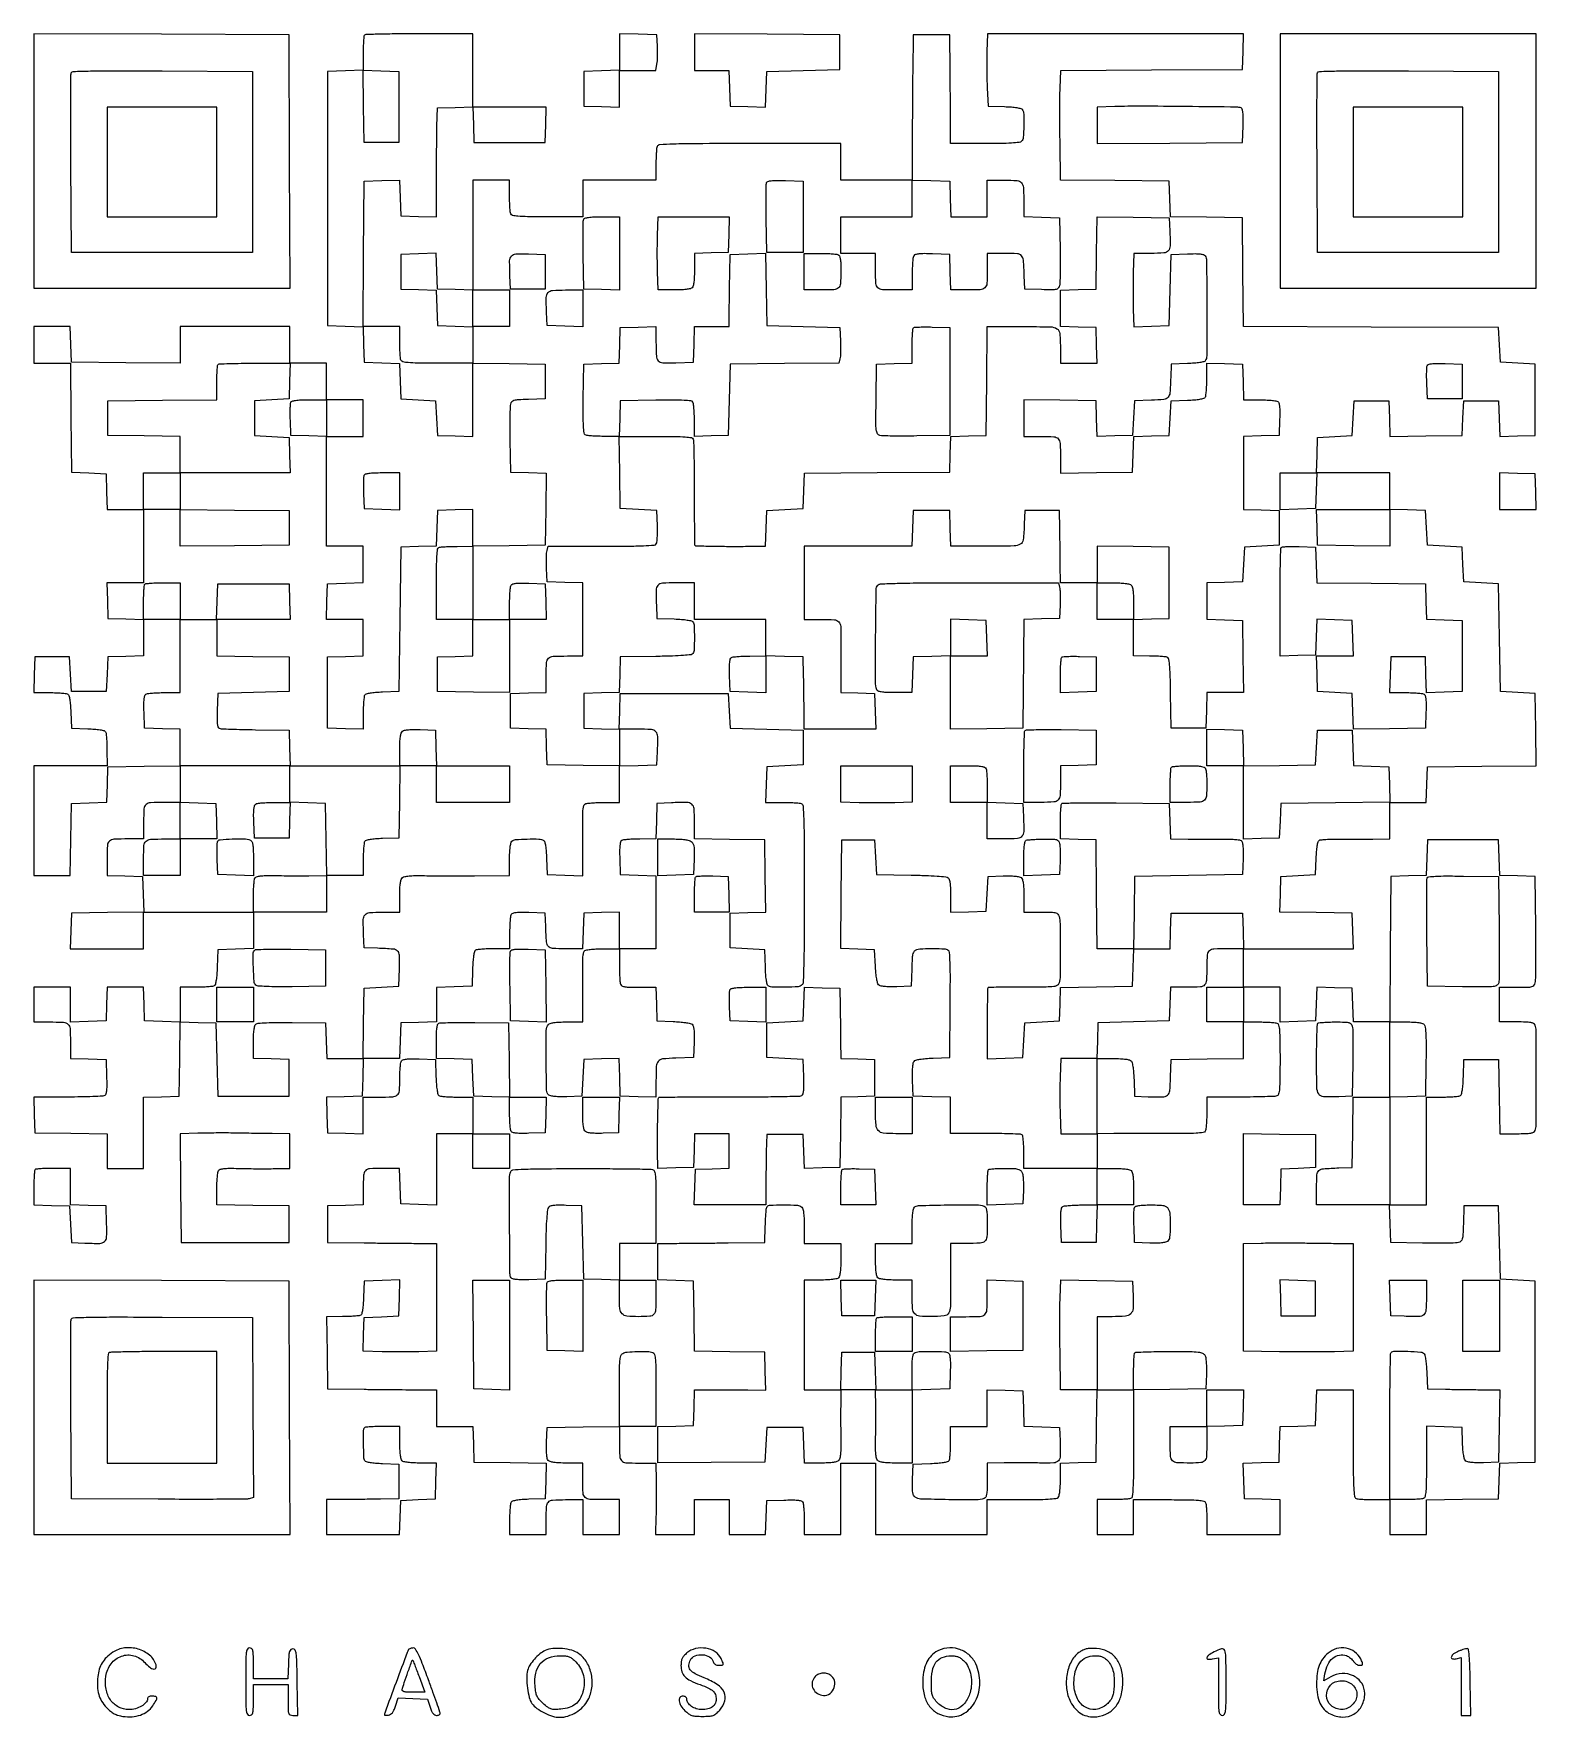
# Model space of a CAD drawing. Extents: x 156 to 936, y 95 to 969.
import ezdxf

# ---------------------------------------------------------------- set-up
doc = ezdxf.new("R2010")
doc.units = 0

msp = doc.modelspace()

# ---------------------------------------------------------------- linework, layer by layer
for points in [[(327.666667, 968.333333, 0.174595), (327.400837, 967.768224, 0.005912), (327.195833, 965.278732, 0.010516), (327.048335, 962.289663, 0.007069), (327, 958.870859), (327, 950.075052), (317.75, 949.787526), (308.5, 949.5), (308.5, 883.5), (308.5, 817.5), (317.712964, 817.212964), (326.925929, 816.925929), (327.212964, 807.712964), (327.5, 798.5), (336.712964, 798.212964), (345.925929, 797.925929), (346.212964, 788.712964), (346.5, 779.5), (355.5, 779), (364.5, 778.5), (365, 769.5), (365.5, 760.5), (374.75, 760.212474), (384, 759.924948), (384, 778.984539), (384, 798.044131), (402.75, 797.772065), (421.5, 797.5), (421.5, 788.5), (421.5, 779.5), (412.759315, 779.211203, 0.005372), (407.484491, 778.980162, 0.052168), (405.278305, 778.626938, 0.141216), (404.132916, 777.934777, 0.12694), (403.473799, 776.711203, 0.054081), (403.268925, 775.186011, 0.002903), (403.172883, 770.302666, 0.004516), (403.144785, 764.481573, 0.003275), (403.214485, 758), (403.5, 741.5), (412.771926, 741.212184), (422.043852, 740.924368), (421.771926, 722.212184), (421.5, 703.5), (402.75, 703.227935), (384, 702.955869), (384, 712.515461), (384, 722.075052), (374.75, 721.787526), (365.5, 721.5), (365.212964, 712.287036), (364.925929, 703.074071), (355.712964, 702.787036), (346.5, 702.5), (346, 665), (345.5, 627.5), (337.031844, 627.206033, 0.010674), (333.460658, 627.005667, 0.020911), (330.63313, 626.666992, 0.02067), (328.533237, 626.236162, 0.192561), (327.797157, 625.706033, 0.112803), (327.494347, 624.854113, 0.008673), (327.251296, 622.419811, 0.011541), (327.07707, 619.474731, 0.008541), (327.015313, 616.212474), (327, 607.924948), (317.75, 608.212474), (308.5, 608.5), (308.5, 627), (308.5, 645.5), (317.75, 645.787526), (327, 646.075052), (327, 655.537526), (327, 665), (317.462474, 665), (307.924948, 665), (308.212474, 674.25), (308.5, 683.5), (317.75, 683.787526), (327, 684.075052), (327, 693.537526), (327, 703), (317.5, 703), (308, 703), (308, 731.5), (308, 760), (317.5, 760), (327, 760), (327, 769.5), (327, 779), (317.5, 779), (308, 779), (308, 788.5), (308, 798), (298.5, 798), (289, 798), (289, 807.5), (289, 817), (260.5, 817), (232, 817), (232, 807.484427), (232, 797.968853), (203.75, 798.234427), (175.5, 798.5), (175.212474, 807.75), (174.924948, 817), (165.462474, 817), (156, 817), (156, 807.5), (156, 798), (165.484427, 798), (174.968853, 798), (175.234427, 769.75), (175.5, 741.5), (184.5, 741), (193.5, 740.5), (193.787526, 731.25), (194.075052, 722), (203.537526, 722), (213, 722), (213, 703), (213, 684), (203.462474, 684), (193.924948, 684), (194.212474, 674.75), (194.5, 665.5), (203.75, 665.212474), (213, 664.924948), (213, 655.5), (213, 646.075052), (203.75, 645.787526), (194.5, 645.5), (194, 636.5), (193.5, 627.5), (184.5, 627.5), (175.5, 627.5), (175, 636.5), (174.5, 645.5), (165.5, 645.5), (156.5, 645.5), (156.212474, 636.25), (155.924948, 627), (164.212474, 626.984687, -0.008541), (167.474731, 626.92293, -0.011541), (170.419811, 626.748704, -0.008673), (172.854113, 626.505653, -0.112803), (173.706033, 626.202843, -0.192561), (174.236162, 625.466763, -0.02067), (174.666992, 623.36687, -0.020911), (175.005667, 620.539342, -0.010674), (175.206033, 616.968156), (175.5, 608.5), (183.968156, 608.206033, -0.010674), (187.539342, 608.005667, -0.020911), (190.36687, 607.666992, -0.02067), (192.466763, 607.236162, -0.192561), (193.202843, 606.706033, -0.112667), (193.505619, 605.854929, -0.008725), (193.748704, 603.430835, -0.011582), (193.922928, 600.497876, -0.008579), (193.984687, 597.25), (194, 589), (175, 589), (156, 589), (156, 560.5), (156, 532), (165.477935, 532), (174.955869, 532), (175.227935, 550.75), (175.5, 569.5), (184.712964, 569.787036), (193.925929, 570.074071), (194.212964, 579.287036), (194.5, 588.5), (213.25, 588.772065), (232, 589.044131), (232, 579.522065), (232, 570), (224.081787, 570, 0.01141), (216.599988, 569.829247, 0.175208), (214.252746, 568.85745, 0.195511), (213.199638, 566.650479, 0.014768), (213, 559.893011), (213, 551), (205.081787, 551, 0.011384), (197.602344, 550.829682, 0.174757), (195.254332, 549.860252, 0.195866), (194.20038, 547.658129, 0.014889), (194, 540.930537), (194, 532.075052), (203.25, 531.787526), (212.5, 531.5), (212.787232, 522.272202), (213.074464, 513.044404), (194.287232, 512.772202), (175.5, 512.5), (175.212474, 503.25), (174.924948, 494), (193.962474, 494), (213, 494), (213, 503.5), (213, 513), (241.5, 513), (270, 513), (270, 503.537526), (270, 494.075052), (260.75, 493.787526), (251.5, 493.5), (251.207902, 484.532999, -0.009786), (251.008289, 480.707636, -0.020298), (250.673305, 477.737125, -0.020215), (250.24575, 475.552989, -0.195149), (249.707902, 474.798312, -0.112618), (248.855762, 474.495093, -0.008743), (246.431384, 474.251635, -0.011595), (243.498009, 474.077158, -0.008591), (240.25, 474.015313), (232, 474), (232, 464.962474), (232, 455.924948), (222.75, 456.212474), (213.5, 456.5), (213.211067, 465.25), (212.922134, 474), (203.5, 474), (194.077866, 474), (193.788933, 465.25), (193.5, 456.5), (184.25, 456.212474), (175, 455.924948), (175, 464.962474), (175, 474), (165.5, 474), (156, 474), (156, 465), (156, 456), (163.918213, 456, -0.011384), (171.397656, 455.829682, -0.174757), (173.745668, 454.860252, -0.195866), (174.79962, 452.658129, -0.014889), (175, 445.930537), (175, 437.075052), (184.25, 436.787526), (193.5, 436.5), (193.791346, 427.58457, -0.007874), (193.863419, 423.325344, -0.025891), (193.721257, 420.518036, -0.03736), (193.391596, 418.675579, -0.190691), (192.791346, 417.849883, -0.12812), (191.766219, 417.520949, -0.002982), (186.654247, 417.266784, -0.006424), (180.622383, 417.080541, -0.004289), (173.712474, 417.015313), (155.924948, 417), (156.212474, 407.75), (156.5, 398.5), (175.25, 398.227935), (194, 397.955869), (194, 388.977935), (194, 380), (203.5, 380), (213, 380), (213, 398.462474), (213, 416.924948), (222.25, 417.212474), (231.5, 417.5), (231.771723, 436.787238), (232.043446, 456.074477), (241.271723, 455.787238), (250.5, 455.5), (251, 436.5), (251.5, 417.5), (270, 417.5), (288.5, 417.5), (288.5, 427), (288.5, 436.5), (279.25, 436.787526), (270, 437.075052), (270, 445.415081, -0.009932), (270.075287, 449.204974, -0.024571), (270.321808, 451.971987, -0.031047), (270.716156, 453.916716, -0.155212), (271.309087, 454.841556, -0.154677), (272.515232, 455.331439, -0.008096), (276.733702, 455.596234, -0.010385), (282.398845, 455.742011, -0.004306), (290.059087, 455.714001), (307.5, 455.5), (307.787526, 446.25), (308.075052, 437), (317.573738, 437), (327.072424, 437), (326.786212, 427.25), (326.5, 417.5), (317.212977, 417.211984), (307.925954, 416.923969), (308.212977, 407.711984), (308.5, 398.5), (317.75, 398.212474), (327, 397.924948), (327, 407.462474), (327, 417), (334.918213, 417, 0.010942), (342.344571, 417.162535, 0.165682), (344.712752, 418.08692, 0.202261), (345.787688, 420.197169, 0.01753), (346.015313, 426.356989, -0.009288), (346.081049, 429.570103, -0.012325), (346.267102, 432.487838, -0.009701), (346.527636, 434.896861, -0.10999), (346.850966, 435.793098, -0.187221), (347.659703, 436.389362, -0.039341), (349.4185, 436.721251, -0.027159), (352.085459, 436.864234, -0.008519), (356.085653, 436.793098), (364.5, 436.5), (364.792098, 427.532999, 0.009786), (364.991711, 423.707636, 0.020298), (365.326695, 420.737125, 0.020215), (365.75425, 418.552989, 0.195149), (366.292098, 417.798312, 0.112618), (367.144238, 417.495093, 0.008743), (369.568616, 417.251635, 0.011595), (372.501991, 417.077158, 0.008591), (375.75, 417.015313), (384, 417), (384, 407.5), (384, 398), (374.5, 398), (365, 398), (365, 379.462474), (365, 360.924948), (355.75, 361.212474), (346.5, 361.5), (346.212474, 370.75), (345.924948, 380), (337.069463, 380, 0.014852), (330.343338, 379.800158, 0.195466), (328.140972, 378.748573, 0.175109), (327.170847, 376.405561, 0.011465), (327, 368.955738), (327, 361.075052), (317.75, 360.787526), (308.5, 360.5), (308.5, 351), (308.5, 341.5), (327.5, 341.307091, 0.00017), (335.452664, 341.22905, 0.000156), (343.635938, 341.154079, 0.000156), (350.93674, 341.091744, 0.000514), (355.75, 341.057091), (365, 341), (365, 313.037526), (365, 285.075052), (355.924009, 284.787526, -0.005374), (351.731816, 284.699804, -0.002934), (346.587764, 284.677647, -0.002923), (341.359605, 284.716367, -0.004645), (336.886057, 284.817229), (326.924095, 285.134458), (327.212048, 293.817229), (327.5, 302.5), (336.5, 303), (345.5, 303.5), (345.788029, 312.788029), (346.076058, 322.076058), (336.788029, 321.788029), (327.5, 321.5), (327.206033, 313.031844, -0.010674), (327.005667, 309.460658, -0.020911), (326.666992, 306.63313, -0.02067), (326.236162, 304.533237, -0.192561), (325.706033, 303.797157, -0.112747), (324.854448, 303.494361, -0.008694), (322.424353, 303.251296, -0.011557), (319.484266, 303.077071, -0.008556), (316.227935, 303.015313), (307.955869, 303), (308.227935, 284.25), (308.5, 265.5), (327.5, 265.299228, 0.000224), (335.452664, 265.218754, 0.000205), (343.635938, 265.142972, 0.000205), (350.936742, 265.081359, 0.000677), (355.75, 265.049228), (365, 265), (365, 255.5), (365, 246), (374.462474, 246), (383.924948, 246), (384.212474, 236.75), (384.5, 227.5), (403.287232, 227.227798), (422.074464, 226.955596), (421.787232, 217.727798), (421.5, 208.5), (413.031844, 208.206033, 0.010674), (409.460658, 208.005667, 0.020911), (406.63313, 207.666992, 0.02067), (404.533237, 207.236162, 0.192561), (403.797157, 206.706033, 0.110752), (403.494844, 205.866303, 0.009471), (403.251296, 203.57771, 0.012155), (403.07711, 200.806269, 0.009121), (403.015313, 197.75), (403, 190), (412.5, 190), (422, 190), (422, 197.418213, -0.01257), (422.178205, 204.50542, -0.179949), (423.159562, 206.785965, -0.190034), (425.370658, 207.807402, -0.014293), (432.106989, 208), (441, 208), (441, 199), (441, 190), (450.5, 190), (460, 190), (460, 199), (460, 208), (452.081787, 208, -0.01141), (444.599988, 208.170753, -0.175208), (442.252746, 209.14255, -0.195511), (441.199638, 211.349521, -0.014768), (441, 218.106989), (441, 227), (432.622445, 227, -0.009406), (428.657348, 227.0746, -0.027148), (425.921657, 227.326735, -0.03848), (424.060853, 227.748928, -0.145524), (423.078674, 228.405204, -0.126804), (422.594776, 229.431833, -0.023545), (422.298867, 231.514748, -0.021342), (422.157498, 234.264652, -0.01153), (422.206229, 237.655204), (422.5, 245.5), (441.25, 245.772065), (460, 246.044131), (460, 238.103853, 0.011363), (460.170443, 230.604629, 0.175001), (461.141832, 228.254453, 0.195746), (463.348662, 227.199954, 0.01479), (470.106989, 227), (479, 227), (479.093918, 217.75, -0.002292), (479.117367, 213.539118, -0.001345), (479.108771, 208.5, -0.001345), (479.073066, 203.460889, -0.002292), (479.012598, 199.25), (478.83736, 190), (488.91868, 190), (499, 190), (499, 199), (499, 208), (508, 208), (517, 208), (517, 199), (517, 190), (526.461067, 190), (535.922134, 190), (536.211067, 198.75), (536.5, 207.5), (545.41543, 207.791346, -0.007874), (549.674656, 207.863419, -0.025891), (552.481964, 207.721257, -0.03736), (554.324421, 207.391596, -0.190691), (555.150117, 206.791346, -0.10844), (555.472644, 205.905885, -0.010308), (555.733216, 203.60277, -0.012782), (555.918998, 200.812394, -0.009736), (555.984687, 197.75), (556, 190), (565.5, 190), (575, 190), (575, 208.5), (575, 227), (584, 227), (593, 227), (593, 208.5), (593, 190), (622, 190), (651, 190), (651, 199), (651, 208), (668.8, 208, 0.003861), (677.080768, 208.063952, 0.011908), (682.675375, 208.283708, 0.011288), (686.588868, 208.619714, 0.17093), (687.8, 209.2, 0.144682), (688.310039, 210.138013, 0.021131), (688.677383, 212.298731, 0.02038), (688.921656, 215.152513, 0.011159), (689, 218.662474), (689, 226.924948), (698.25, 227.212474), (707.5, 227.5), (707.772065, 246.25), (708.044131, 265), (717.489278, 265), (726.934426, 265), (726.934426, 237.094407, -0.001519), (726.886312, 221.257021, -0.012056), (726.665224, 213.935252, -0.018991), (726.275534, 209.724126, -0.27518), (725.385426, 208.594407, -0.068895), (724.383989, 208.361159, -0.007139), (721.965469, 208.174607, -0.008769), (719.063702, 208.043456, -0.006907), (715.918213, 208), (708, 208), (708, 199), (708, 190), (717.5, 190), (727, 190), (727, 199), (727, 208), (745.393011, 208, -0.002472), (755.723448, 207.948927, -0.018295), (760.640441, 207.72025, -0.036273), (763.393178, 207.288503, -0.24904), (764.393011, 206.418213, -0.066985), (764.630699, 205.415001, -0.007881), (764.821697, 203.121975, -0.009324), (764.955585, 200.374534, -0.007511), (765, 197.418213), (765, 190), (784, 190), (803, 190), (803, 198.962474), (803, 207.924948), (793.75, 208.212474), (784.5, 208.5), (784.212977, 217.711984), (783.925954, 226.923969), (793.212977, 227.211984), (802.5, 227.5), (802.787036, 236.712964), (803.074071, 245.925929), (812.287036, 246.212964), (821.5, 246.5), (821.787526, 255.75), (822.075052, 265), (831.537526, 265), (841, 265), (841, 237.106989, 0.001482), (841.047441, 221.102837, 0.01238), (841.269618, 213.864913, 0.020733), (841.66906, 209.7558, 0.273), (842.581787, 208.606989, 0.06844), (843.599719, 208.368926, 0.007317), (846.0249, 208.178303, 0.008902), (848.933927, 208.044385, 0.00705), (852.081787, 208), (860, 208), (860, 199), (860, 190), (869.5, 190), (879, 190), (879, 198.977935), (879, 207.955869), (897.75, 208.227935), (916.5, 208.5), (916.787036, 217.712964), (917.074071, 226.925929), (926.287036, 227.212964), (935.5, 227.5), (935.5, 274.5), (935.5, 321.5), (926.5, 322), (917.5, 322.5), (917, 341.5), (916.5, 360.5), (907.5, 360.5), (898.5, 360.5), (898.212602, 351.259666, -0.00489), (897.982731, 345.638586, -0.049911), (897.633757, 343.335649, -0.13999), (896.942081, 342.15054, -0.131433), (895.712602, 341.47415, -0.054074), (894.186613, 341.269145, -0.002906), (889.303077, 341.172986, -0.004518), (883.481673, 341.144811, -0.003277), (877, 341.214485), (860.5, 341.5), (860.213788, 351.25), (859.927576, 361), (869.463788, 361), (879, 361), (879, 389), (879, 417), (887.25, 417.015313, 0.008591), (890.498009, 417.077158, 0.011595), (893.431384, 417.251635, 0.008743), (895.855762, 417.495093, 0.112618), (896.707902, 417.798312, 0.195149), (897.24575, 418.552989, 0.020215), (897.673305, 420.737125, 0.020298), (898.008289, 423.707636, 0.009786), (898.207902, 427.532999), (898.5, 436.5), (907.5, 436.5), (916.5, 436.5), (916.771593, 417.25), (917.043186, 398), (925.914604, 398, 0.006754), (930.580539, 398.063033, 0.034599), (933.157572, 398.311681, 0.069979), (934.654664, 398.783149, 0.192208), (935.393011, 399.581787, 0.091131), (935.951795, 402.573538, 0.000722), (935.987056, 427, 0.000722), (935.951795, 451.426462, 0.091131), (935.393011, 454.418213, 0.192406), (934.653872, 455.217093, 0.06988), (933.154102, 455.688469, 0.034532), (930.571713, 455.937024, 0.00673), (925.893011, 456), (917, 456), (917, 465), (917, 474), (925.980948, 474, 0.004718), (931.547349, 474.05252, 0.05329), (933.733065, 474.327943, 0.154152), (934.853609, 474.996168, 0.122466), (935.511889, 476.25, 0.056278), (935.724366, 477.910045, 0.001377), (935.817795, 485.623438, 0.002973), (935.848704, 494.682513, 0.002017), (935.780941, 505), (935.5, 531.5), (926.287036, 531.787036), (917.074071, 532.074071), (916.787036, 541.287036), (916.5, 550.5), (898, 550.5), (879.5, 550.5), (879.212964, 541.287036), (878.925929, 532.074071), (869.712964, 531.787036), (860.5, 531.5), (860.237975, 493.75), (859.97595, 456), (850.526908, 456), (841.077866, 456), (840.788933, 464.75), (840.5, 473.5), (831.289473, 473.787003), (822.078945, 474.074007), (821.789473, 465.287003), (821.5, 456.5), (812.25, 456.212474), (803, 455.924948), (803, 464.962474), (803, 474), (793.5, 474), (784, 474), (784, 484), (784, 494), (812.537526, 494), (841.075052, 494), (840.787526, 503.25), (840.5, 512.5), (821.712768, 512.772202), (802.925536, 513.044404), (803.212768, 522.272202), (803.5, 531.5), (812.5, 532), (821.5, 532.5), (821.793967, 540.968156, -0.010808), (821.994397, 544.52345, -0.020555), (822.334572, 547.367719, -0.020081), (822.766737, 549.496413, -0.185608), (823.293967, 550.254806, -0.1249), (824.165968, 550.570891, -0.008673), (826.789478, 550.786221, -0.011897), (829.964693, 550.915703, -0.008652), (833.5, 550.914506, 0.002435), (837.579824, 550.862393, 0.00146), (842.426563, 550.838237, 0.001461), (847.249559, 550.842374, 0.002545), (851.25, 550.877856), (860, 551), (860, 560.5), (860, 570), (869.462474, 570), (878.924948, 570), (879.212474, 579.25), (879.5, 588.5), (907.74651, 588.765567), (935.993019, 589.031135), (935.74651, 607.765567), (935.5, 626.5), (926.5, 627), (917.5, 627.5), (917, 655.5), (916.5, 683.5), (907.5, 684), (898.5, 684.5), (898, 693.5), (897.5, 702.5), (888.5, 703), (879.5, 703.5), (879, 712.5), (878.5, 721.5), (869.25, 721.787526), (860, 722.075052), (860, 731.537526), (860, 741), (840.962474, 741), (821.924948, 741), (822.212474, 750.25), (822.5, 759.5), (831.5, 760), (840.5, 760.5), (841, 769.5), (841.5, 778.5), (850.5, 778.5), (859.5, 778.5), (859.787816, 769.228074), (860.075632, 759.956148), (878.787816, 760.228074), (897.5, 760.5), (898, 769.5), (898.5, 778.5), (907.5, 778.5), (916.5, 778.5), (916.788016, 769.212977), (917.076031, 759.925954), (926.288016, 760.212977), (935.5, 760.5), (935.5, 779), (935.5, 797.5), (926.5, 798), (917.5, 798.5), (917, 807.5), (916.5, 816.5), (850.265561, 816.757133), (784.031122, 817.014266), (783.765561, 845.257133), (783.5, 873.5), (764.787236, 873.771928), (746.074471, 874.043857), (745.787236, 883.271928), (745.5, 892.5), (717.309277, 892.765473), (689.118554, 893.030945), (688.809277, 912.265473, -0.002141), (688.714418, 920.307217, -0.001979), (688.685061, 928.564182, -0.001974), (688.717044, 935.917971, -0.0066), (688.820718, 940.740253), (689.141436, 949.980506), (736.320718, 950.240253), (783.5, 950.5), (783.787526, 959.75), (784.075052, 969), (717.606146, 969), (651.13724, 969), (650.81862, 959.75, 0.007), (650.732216, 955.521873, 0.004027), (650.74047, 950.426563, 0.004022), (650.831176, 945.307538, 0.006705), (651, 941), (651.5, 931.5), (659.968156, 931.206033, -0.010674), (663.539342, 931.005667, -0.020911), (666.36687, 930.666992, -0.02067), (668.466763, 930.236162, -0.192561), (669.202843, 929.706033, -0.134654), (669.949713, 927.278494, -0.013795), (669.969046, 921.214441, -0.01204), (669.672778, 915.108185, -0.18012), (668.8, 913.2, -0.17093), (667.588868, 912.619714, -0.011288), (663.675375, 912.283708, -0.011908), (658.080768, 912.063952, -0.003861), (649.8, 912), (632, 912), (631.968868, 921.75, 0.001063), (631.94233, 926.738515, 0.000351), (631.882589, 934.070312, 0.000349), (631.804946, 942.202173, 0.000396), (631.718868, 950), (631.5, 968.5), (622, 968.5), (612.5, 968.5), (612.299228, 949.5, 0.000619), (612.218702, 940.867866, 0.000367), (612.142972, 930.573437, 0.000367), (612.082496, 920.302749, 0.000632), (612.049228, 911.75), (612, 893), (593.5, 893), (575, 893), (575, 902.5), (575, 912), (527.606989, 912, 0.000806), (499.944157, 911.95538, 0.007429), (487.949967, 911.738454, 0.008839), (480.911193, 911.381855, 0.291915), (479.606989, 910.418213, 0.06844), (479.368926, 909.400281, 0.007317), (479.178303, 906.9751, 0.008902), (479.044385, 904.066073, 0.00705), (479, 900.918213), (479, 893), (460, 893), (441, 893), (441, 883.5), (441, 874), (422.606989, 874, -0.002472), (412.276552, 874.051073, -0.018295), (407.359559, 874.27975, -0.036273), (404.606822, 874.711497, -0.24904), (403.606989, 875.581787, -0.06844), (403.368926, 876.599719, -0.007317), (403.178303, 879.0249, -0.008902), (403.044385, 881.933927, -0.00705), (403, 885.081787), (403, 893), (393.5, 893), (384, 893), (384, 864.462474), (384, 835.924948), (374.75, 836.212474), (365.5, 836.5), (365.211984, 845.787023), (364.923969, 855.074046), (355.711984, 854.787023), (346.5, 854.5), (346.5, 845.5), (346.5, 836.5), (355.712964, 836.212964), (364.925929, 835.925929), (365.212964, 826.712964), (365.5, 817.5), (374.75, 817.212474), (384, 816.924948), (384, 807.462474), (384, 798), (365.606989, 798, -0.002472), (355.276552, 798.051073, -0.018295), (350.359559, 798.27975, -0.036273), (347.606822, 798.711497, -0.24904), (346.606989, 799.581787, -0.06844), (346.368926, 800.599719, -0.007317), (346.178303, 803.0249, -0.008902), (346.044385, 805.933927, -0.00705), (346, 809.081787), (346, 817), (336.487975, 817), (326.97595, 817), (327.237975, 854.75), (327.5, 892.5), (336.711984, 892.787023), (345.923969, 893.074046), (346.211984, 883.787023), (346.5, 874.5), (355.75, 874.212474), (365, 873.924948), (365.050092, 892.712474, -0.000812), (365.083937, 900.602103, -0.000731), (365.144193, 908.771789, -0.000732), (365.219654, 916.096564, -0.002318), (365.300092, 921), (365.5, 930.5), (374.711984, 930.787023), (383.923969, 931.074046), (384.211984, 921.787023), (384.5, 912.5), (403, 912.5), (421.5, 912.5), (421.787526, 921.75), (422.075052, 931), (403.037526, 931), (384, 931), (384, 950), (384, 969), (356.166667, 969, 0.002241), (345.448334, 968.95195, 0.003605), (336.313542, 968.804167, 0.000738), (328.298487, 968.604845, 0.192076)], [(460, 959.573738), (460, 950.075052), (450.75, 949.787526), (441.5, 949.5), (441.5, 940.5), (441.5, 931.5), (450.75, 931.212474), (460, 930.924948), (460, 940.462474), (460, 950), (469.454687, 950), (478.909374, 950), (479.515505, 953.25, 0.028289), (479.728227, 954.905147, 0.009836), (479.852282, 957.307813, 0.009734), (479.885353, 959.964524, 0.011185), (479.810818, 962.5), (479.5, 968.5), (469.75, 968.786212), (460, 969.072424)], [(269.5, 902.5), (269.5, 855.5), (222.5, 855.5), (175.5, 855.5), (175.239372, 901.5, -0.000997), (175.174287, 919.225103, -0.001596), (175.197198, 934.357597, -0.000282), (175.267665, 947.72814, -0.090314), (175.461789, 948.759906, -0.301449), (176.45055, 949.464468, -0.003096), (185.402033, 949.70934, -0.005599), (198.68089, 949.841585, -0.001079), (222.722417, 949.759906), (269.5, 949.5)], [(916.5, 902.5), (916.5, 855.5), (869.5, 855.5), (822.5, 855.5), (822.239372, 901.5, -0.000997), (822.174287, 919.225103, -0.001596), (822.197198, 934.357597, -0.000282), (822.267665, 947.72814, -0.090314), (822.461789, 948.759906, -0.301449), (823.45055, 949.464468, -0.003096), (832.402033, 949.70934, -0.005599), (845.68089, 949.841585, -0.001079), (869.722417, 949.759906), (916.5, 949.5)], [(717.25, 931.212474), (708, 930.924948), (708, 921.450449), (708, 911.97595), (745.75, 912.237975), (783.5, 912.5), (783.789171, 921.266353, 0.007506), (783.865299, 925.503865, 0.027692), (783.725057, 928.176852, 0.043022), (783.395717, 929.855092, 0.238874), (782.789171, 930.507833, 0.085457), (780.514654, 930.927854, 0.000339), (754.381573, 931.22655, 0.001783), (730.681404, 931.396855, 0.008674)], [(555.5, 874), (555.5, 855.5), (546, 855.5), (536.5, 855.5), (536.225464, 872.964868, -0.00282), (536.157046, 879.753362, -0.004211), (536.180691, 885.688027, -0.001846), (536.262164, 890.748195, -0.086871), (536.458565, 891.752617, -0.234707), (537.147048, 892.38547, -0.044215), (538.874386, 892.724627, -0.027302), (541.668138, 892.866997, -0.006842), (546.233101, 892.787749), (555.5, 892.5)], [(631.787526, 883.25), (632.075052, 874), (641.537526, 874), (651, 874), (651, 883.5), (651, 893), (659.883369, 893, -0.01672), (666.551889, 892.776944, -0.200673), (668.806258, 891.651702, -0.168025), (669.798298, 889.159382, -0.010996), (669.986345, 881.287526), (670, 874.075052), (679.25, 873.787526), (688.5, 873.5), (688.785515, 857, -0.003389), (688.853786, 850.512904, -0.004645), (688.821417, 844.674624, -0.003052), (688.718932, 839.780528, -0.053724), (688.506797, 838.211486, -0.112845), (687.861417, 836.929779, -0.168426), (686.798809, 836.284314, -0.056825), (684.727478, 836.079374, -0.00454), (679.221282, 836.211486), (670.5, 836.5), (670.245668, 843.5, 0.009074), (669.810854, 851.47539, 0.165509), (668.832254, 853.785755, 0.199016), (666.706186, 854.810651, 0.014075), (659.980948, 855), (651, 855), (651, 846.106989, -0.014732), (650.800898, 839.350994, -0.19511), (649.750156, 837.143776, -0.175559), (647.407908, 836.171283, -0.011491), (639.955738, 836), (632.075052, 836), (631.787526, 845.25), (631.5, 854.5), (622.58457, 854.791346, 0.007874), (618.325344, 854.863419, 0.025891), (615.518036, 854.721257, 0.03736), (613.675579, 854.391596, 0.190691), (612.849883, 853.791346, 0.110447), (612.526866, 852.89348, 0.009524), (612.266784, 850.455895, 0.01219), (612.080961, 847.503986, 0.009158), (612.015313, 844.25), (612, 836), (604.081787, 836, -0.01141), (596.599988, 836.170753, -0.175208), (594.252746, 837.14255, -0.195511), (593.199638, 839.349521, -0.014768), (593, 846.106989), (593, 855), (584, 855), (575, 855), (575, 864.5), (575, 874), (593.5, 874), (612, 874), (612, 883.536212), (612, 893.072424), (621.75, 892.786212), (631.5, 892.5)], [(745.800912, 866.520917, -0.012288), (745.942281, 858.886312, -0.175895), (745.01383, 856.376268, -0.202706), (742.745334, 855.228823, -0.017077), (736.047361, 855), (727.132827, 855), (726.816413, 845.075991, 0.004672), (726.715886, 840.614482, 0.002923), (726.677551, 835.390212, 0.002933), (726.700067, 830.24294, 0.005339), (726.788016, 826.038968), (727.076031, 816.925954), (736.288016, 817.212977), (745.5, 817.5), (746, 836), (746.5, 854.5), (754.914347, 854.793098, -0.008519), (758.914541, 854.864234, -0.027159), (761.5815, 854.721251, -0.039341), (763.340297, 854.389362, -0.187221), (764.149034, 853.793098, -0.141191), (764.887744, 851.269835, -0.000821), (764.952783, 826.540492, -0.000818), (764.936748, 801.806157, -0.141913), (764.202843, 799.293967, -0.192561), (763.466763, 798.763838, -0.02067), (761.36687, 798.333008, -0.020911), (758.539342, 797.994333, -0.010674), (754.968156, 797.793967), (746.5, 797.5), (746.245668, 790.5, -0.009206), (745.81473, 782.633677, -0.159803), (744.850964, 780.289491, -0.195196), (742.746161, 779.198354, -0.014923), (736.240685, 778.788797), (727.5, 778.5), (727, 769.5), (726.5, 760.5), (717.288016, 760.212977), (708.076031, 759.925954), (707.788016, 769.212977), (707.5, 778.5), (688.75, 778.772065), (670, 779.044131), (670, 769.522065), (670, 760), (678.893011, 760, -0.01479), (685.651338, 759.800046, -0.195746), (687.858168, 758.745547, -0.175001), (688.829557, 756.395371, -0.011363), (689, 748.896147), (689, 740.955869), (707.75, 741.227935), (726.5, 741.5), (726.787036, 750.712964), (727.074071, 759.925929), (736.287036, 760.212964), (745.5, 760.5), (746, 769.5), (746.5, 778.5), (754.968156, 778.793967, 0.010674), (758.539342, 778.994333, 0.020911), (761.36687, 779.333008, 0.02067), (763.466763, 779.763838, 0.192561), (764.202843, 780.293967, 0.112803), (764.505653, 781.145887, 0.008673), (764.748704, 783.580189, 0.011541), (764.92293, 786.525269, 0.008541), (764.984687, 789.787526), (765, 798.075052), (774.25, 797.787526), (783.5, 797.5), (783.787526, 788.25), (784.075052, 779), (792.287526, 778.984687, -0.009211), (795.527258, 778.918956, -0.012245), (798.467433, 778.732898, -0.009596), (800.895183, 778.472431, -0.110258), (801.793098, 778.149034, -0.187221), (802.389362, 777.340297, -0.039341), (802.721251, 775.5815, -0.027159), (802.864234, 772.914541, -0.008519), (802.793098, 768.914347), (802.5, 760.5), (793.25, 760.212474), (784, 759.924948), (784, 741), (784, 722.075052), (793.25, 721.787526), (802.5, 721.5), (802.5, 712.5), (802.5, 703.5), (793.5, 703), (784.5, 702.5), (784, 693.5), (783.5, 684.5), (774.25, 684.212474), (765, 683.924948), (765, 674.5), (765, 665.075052), (774.25, 664.787526), (783.5, 664.5), (783.772065, 645.75), (784.044131, 627), (774.559591, 627), (765.075052, 627), (764.787526, 617.75), (764.5, 608.5), (755.5, 608.5), (746.5, 608.5), (746.226088, 626.455762, 0.003691), (746.034694, 634.909881, 0.01247), (745.731244, 640.426015, 0.01141), (745.339909, 644.222567, 0.223435), (744.726088, 645.190449, 0.11214), (743.863889, 645.497985, 0.008914), (741.436726, 645.745063, 0.011727), (738.499311, 645.922014, 0.008715), (735.25, 645.984687), (727, 646), (727, 655.5), (727, 665), (717.5, 665), (708, 665), (708, 674.5), (708, 684), (698.5, 684), (689, 684), (688.920976, 693.25, 0.00076), (688.878425, 697.478045, 0.000437), (688.814941, 702.573437, 0.000437), (688.742215, 707.692568, 0.000729), (688.670976, 712), (688.5, 721.5), (679.5, 721.5), (670.5, 721.5), (670.245668, 714.5, -0.016263), (669.68354, 706.347228, -0.239858), (668.17554, 704.005816, -0.128957), (664.943062, 703.106703, -0.003699), (650.518474, 703), (632.075052, 703), (631.787526, 712.25), (631.5, 721.5), (622, 721.5), (612.5, 721.5), (612.212474, 712.25), (611.924948, 703), (583.962474, 703), (556, 703), (556, 684), (556, 665), (564.893011, 665, -0.015744), (571.649565, 664.787197, -0.193492), (573.932522, 663.6978, -0.178862), (574.920193, 661.290405, -0.013095), (574.986783, 654.018577, 0.00232), (574.942549, 650.448994, 0.001105), (574.917092, 645.855956, 0.001095), (574.911609, 641.055899, 0.001556), (574.929363, 636.788933), (575, 627.077866), (583.75, 626.788933), (592.5, 626.5), (592.787526, 617.25), (593.075052, 608), (574.537526, 608), (556, 608), (555.920976, 617.25, 0.00076), (555.878425, 621.478045, 0.000437), (555.814941, 626.573437, 0.000437), (555.742215, 631.692568, 0.000729), (555.670976, 636), (555.5, 645.5), (545.75, 645.786212), (536, 646.072424), (536, 636.498686), (536, 626.924948), (526.75, 627.212474), (517.5, 627.5), (517.206902, 635.914347, -0.008519), (517.135766, 639.914541, -0.027159), (517.278749, 642.5815, -0.039341), (517.610638, 644.340297, -0.187221), (518.206902, 645.149034, -0.110402), (519.105717, 645.472467, -0.00954), (521.54359, 645.732898, -0.012203), (524.495888, 645.918959, -0.00917), (527.75, 645.984687), (536, 646), (536, 655.5), (536, 665), (517.5, 665), (499, 665), (499, 674.5), (499, 684), (489.519052, 684, 0.015066), (482.365033, 683.784382, 0.197528), (480.024951, 682.653143, 0.182794), (479.061514, 680.160839, 0.012592), (479.199088, 672.479083), (479.5, 665.5), (488.467001, 665.207902, -0.009786), (492.292364, 665.008289, -0.020298), (495.262875, 664.673305, -0.020215), (497.447011, 664.24575, -0.195149), (498.201688, 663.707902, -0.133325), (498.841472, 661.647442, -0.009172), (498.950049, 655.492194, -0.009188), (498.832611, 649.337904, -0.132901), (498.190103, 647.273353, -0.224357), (497.214502, 646.657029, -0.01105), (493.324934, 646.267063, -0.012194), (487.668275, 645.964479, -0.003561), (478.955416, 645.773353), (460.5, 645.5), (460.212964, 636.287036), (459.925929, 627.074071), (450.712964, 626.787036), (441.5, 626.5), (441.5, 617.5), (441.5, 608.5), (450.711984, 608.212977), (459.923969, 607.925954), (460.211984, 617.212977), (460.5, 626.5), (488.5, 626.5), (516.5, 626.5), (517, 617.5), (517.5, 608.5), (536.5, 608), (555.5, 607.5), (555.5, 598.5), (555.5, 589.5), (546, 589), (536.5, 588.5), (536.212474, 579.25), (535.924948, 570), (544.380687, 570, -0.006612), (547.734479, 569.955645, -0.008488), (550.817202, 569.821697, -0.006768), (553.385589, 569.63146, -0.069848), (554.418213, 569.393011, -0.291255), (555.379581, 568.095191, -0.009236), (555.738154, 561.239807, -0.007617), (555.955277, 549.538193, -0.00083), (556, 522.593011, -0.001234), (555.944126, 499.952798, -0.005095), (555.737011, 486.260555, -0.002803), (555.440359, 476.66947, -0.189437), (554.8, 475.2, -0.181818), (552.856846, 474.31894, -0.010762), (546.288173, 474.026684, -0.012447), (539.776202, 474.039406, -0.135649), (537.292098, 474.798312, -0.195149), (536.75425, 475.552989, -0.020215), (536.326695, 477.737125, -0.020298), (535.991711, 480.707636, -0.009786), (535.792098, 484.532999), (535.5, 493.5), (526.5, 494), (517.5, 494.5), (517.5, 503.5), (517.5, 512.5), (526.771926, 512.787816), (536.043852, 513.075632), (535.771926, 531.787816), (535.5, 550.5), (517.25, 550.772559), (499, 551.045117), (499, 560.003507, 0.01728), (498.766546, 566.75646, 0.207291), (497.594465, 569.01937, 0.17151), (495.027472, 569.940085, 0.011131), (486.988223, 569.798618), (479.5, 569.5), (479.212474, 560.25), (478.924948, 551), (470.712474, 550.984687, 0.009211), (467.472742, 550.918956, 0.012245), (464.532567, 550.732898, 0.009596), (462.104817, 550.472431, 0.110258), (461.206902, 550.149034, 0.187221), (460.610638, 549.340297, 0.039341), (460.278749, 547.5815, 0.027159), (460.135766, 544.914541, 0.008519), (460.206902, 540.914347), (460.5, 532.5), (469.75, 532.212474), (479, 531.924948), (479, 512.962474), (479, 494), (469.5, 494), (460, 494), (460, 485.581787, 0.006641), (460.044357, 482.242372, 0.008515), (460.178303, 479.171775, 0.006804), (460.368566, 476.613421, 0.069754), (460.606989, 475.581787, 0.192048), (461.3447, 474.783343, 0.07006), (462.839641, 474.311801, 0.034654), (465.412373, 474.06308, 0.006774), (470.068056, 474), (478.922134, 474), (479.211067, 465.25), (479.5, 456.5), (487.950164, 456.206324, -0.011626), (491.284084, 456.01277, -0.015307), (494.311068, 455.672773, -0.012743), (496.789423, 455.25258, -0.125475), (497.738119, 454.802379, -0.151604), (498.351899, 453.859712, -0.040696), (498.702074, 452.085746, -0.027996), (498.853535, 449.457614, -0.009286), (498.787955, 445.596055), (498.5, 437.5), (489.357189, 437.213893, 0.016342), (482.480866, 436.773452, 0.198271), (480.192673, 435.558503, 0.16349), (479.198519, 432.973195, 0.010311), (479.013655, 424.712474), (479, 416.924948), (469.75, 417.212474), (460.5, 417.5), (460.213341, 427.287041), (459.926682, 437.074081), (450.713341, 436.787041), (441.5, 436.5), (441, 427), (440.5, 417.5), (432.655204, 417.206229, -0.011727), (429.32553, 417.159687, -0.020341), (426.563485, 417.298328, -0.021306), (424.44118, 417.58321, -0.129894), (423.445744, 418.045028, -0.217263), (422.245246, 420.529005, -0.003651), (422.010814, 436.138481, -0.004249), (422.022922, 451.582871, -0.172543), (423.162985, 454.696385, -0.155978), (424.086006, 455.286204, -0.030559), (426.04241, 455.678812, -0.024349), (428.822282, 455.924802, -0.009893), (432.622445, 456), (441, 456), (441.096907, 465.25, 0.002383), (441.120808, 469.435798, 0.001441), (441.1112, 474.393355, 0.001443), (441.073258, 479.316423, 0.002536), (441.009484, 483.386953, -0.00795), (440.988785, 487.663692, -0.026717), (441.169131, 490.456721, -0.039647), (441.532918, 492.277935, -0.18441), (442.162577, 493.12164, -0.109274), (443.085243, 493.455576, -0.00995), (445.53057, 493.724851, -0.012511), (448.492707, 493.916937, -0.00947), (451.75, 493.984687), (460, 494), (460, 503.537526), (460, 513.075052), (450.75, 512.787526), (441.5, 512.5), (441.212474, 503.25), (440.924948, 494), (431.981526, 494, -0.014194), (425.286679, 494.190094, -0.199365), (423.165084, 495.215838, -0.165063), (422.188689, 497.527107, -0.009054), (421.754332, 505.5), (421.5, 512.5), (413.085653, 512.793098, 0.008519), (409.085459, 512.864234, 0.027159), (406.4185, 512.721251, 0.039341), (404.659703, 512.389362, 0.187221), (403.850966, 511.793098, 0.110402), (403.527533, 510.894283, 0.00954), (403.267102, 508.45641, 0.012203), (403.081041, 505.504112, 0.00917), (403.015313, 502.25), (403, 494), (394.75, 493.984687, 0.008591), (391.501991, 493.922842, 0.011595), (388.568616, 493.748365, 0.008743), (386.144238, 493.504907, 0.112618), (385.292098, 493.201688, 0.195149), (384.75425, 492.447011, 0.020215), (384.326695, 490.262875, 0.020298), (383.991711, 487.292364, 0.009786), (383.792098, 483.467001), (383.5, 474.5), (374.25, 474.212474), (365, 473.924948), (365, 465), (365, 456.075052), (355.75, 455.787526), (346.5, 455.5), (346.212474, 446.25), (345.924948, 437), (336.439916, 437), (326.954883, 437), (327.227441, 455.25), (327.5, 473.5), (336.5, 474), (345.5, 474.5), (345.78715, 483.721624, 0.013257), (345.819212, 490.667401, 0.202313), (344.857859, 492.8136, 0.171213), (342.580212, 493.807023, 0.008958), (334.5, 494.245668), (327.5, 494.5), (327.199088, 501.479083, -0.012322), (327.058134, 509.11956, -0.176722), (327.990719, 511.627338, -0.202101), (330.267676, 512.772817, -0.01682), (337.019052, 513), (346, 513), (346, 521.377555, -0.009199), (346.074306, 525.415987, -0.028456), (346.329417, 528.130905, -0.042312), (346.766193, 529.953886, -0.140498), (347.45432, 530.962089, -0.126387), (348.550314, 531.47978, -0.022534), (350.810691, 531.809346, -0.020111), (353.846517, 531.990205, -0.009979), (357.70432, 531.987627, 0.003366), (362.291224, 531.92389, 0.001009), (369.277206, 531.887951, 0.001012), (377.117795, 531.879312, 0.001097), (384.75, 531.903093), (403, 532), (403, 540.3, -0.011084), (403.07823, 543.828493, -0.020332), (403.322289, 546.693122, -0.021091), (403.689458, 548.860329, -0.144849), (404.2, 549.8, -0.18012), (406.108185, 550.672778, -0.01204), (412.214441, 550.969046, -0.013795), (418.278494, 550.949713, -0.134654), (420.706033, 550.202843, -0.192561), (421.236162, 549.466763, -0.02067), (421.666992, 547.36687, -0.020911), (422.005667, 544.539342, -0.010674), (422.206033, 540.968156), (422.5, 532.5), (431.75, 532.212474), (441, 531.924948), (441.096907, 541.212474, 0.002372), (441.120804, 545.412753, 0.001439), (441.1112, 550.382332, 0.001441), (441.073262, 555.313859, 0.002541), (441.009484, 559.386953, -0.00795), (440.988785, 563.663692, -0.026717), (441.169131, 566.456721, -0.039647), (441.532918, 568.277935, -0.18441), (442.162577, 569.12164, -0.109274), (443.085243, 569.455576, -0.00995), (445.53057, 569.724851, -0.012511), (448.492707, 569.916937, -0.00947), (451.75, 569.984687), (460, 570), (460, 579.477935), (460, 588.955869), (441.25, 589.227935), (422.5, 589.5), (422.212964, 598.712964), (421.925929, 607.925929), (412.712964, 608.212964), (403.5, 608.5), (403.5, 617.5), (403.5, 626.5), (412.75, 626.787526), (422, 627.075052), (422, 635.930537, -0.014889), (422.20038, 642.658129, -0.195866), (423.254332, 644.860252, -0.174757), (425.602344, 645.829682, -0.011384), (433.081787, 646), (441, 646), (441, 664.962474), (441, 683.924948), (431.75, 684.212474), (422.5, 684.5), (422.199088, 691.479083, -0.008507), (422.12512, 694.315112, -0.009336), (422.151548, 697.065387, -0.008844), (422.259491, 699.412029, -0.045594), (422.459805, 700.695874), (423.021434, 702.933582), (450.701285, 702.966119, 0.002058), (464.441526, 703.038822, 0.008899), (472.599561, 703.260812, 0.007285), (478.07609, 703.587452, 0.233876), (479.19637, 704.249328, 0.119471), (479.504813, 705.121693, 0.010409), (479.696988, 707.482615, 0.013209), (479.794293, 710.344715, 0.009883), (479.755803, 713.5), (479.5, 721.5), (470, 722), (460.5, 722.5), (460.227935, 741.25), (459.955869, 760), (451.727935, 760.015313, -0.008765), (448.486795, 760.078169, -0.01178), (445.555625, 760.255659, -0.008983), (443.133831, 760.503548, -0.111954), (442.269936, 760.812009, -0.228051), (441.65421, 761.801929, -0.01367), (441.363442, 765.398754, -0.013149), (441.21716, 770.80929, -0.003387), (441.269936, 779.546696), (441.5, 797.5), (450.712964, 797.787036), (459.925929, 798.074071), (460.212964, 807.287036), (460.5, 816.5), (469.75, 816.787526), (479, 817.075052), (479.013655, 809.787526, 0.01072), (479.201062, 801.750341, 0.173071), (480.209294, 799.280002, 0.204891), (482.488556, 798.217082, 0.015875), (489.376009, 798.214142), (498.5, 798.5), (498.787526, 807.75), (499.075052, 817), (508.037526, 817), (517, 817), (517.079024, 826.25, -0.00076), (517.121575, 830.478045, -0.000437), (517.185059, 835.573437, -0.000437), (517.257785, 840.692568, -0.000729), (517.329024, 845), (517.5, 854.5), (526.727798, 854.787232), (535.955596, 855.074464), (536.227798, 836.287232), (536.5, 817.5), (555.5, 817), (574.5, 816.5), (574.800912, 809.520917, -0.008571), (574.874552, 806.683594, -0.009378), (574.84715, 803.929425, -0.008901), (574.73772, 801.578073, -0.045431), (574.535762, 800.286465), (573.9697, 798.031095), (545.73485, 797.765548), (517.5, 797.5), (517, 779), (516.5, 760.5), (507.75, 760.211067), (499, 759.922134), (498.984687, 768.211067, 0.008994), (498.919868, 771.478675, 0.012019), (498.736503, 774.439141, 0.009299), (498.480067, 776.884296, 0.111059), (498.161306, 777.773242, 0.226527), (497.126519, 778.421641, 0.01557), (493.589823, 778.716146, 0.013555), (488.125155, 778.85189, 0.003139), (478.926619, 778.773242), (460.5, 778.5), (460.212474, 769.25), (459.924948, 760), (478.855485, 760, -0.002658), (488.961268, 759.946273, -0.015719), (494.246914, 759.723786, -0.023965), (497.39208, 759.34, -0.264695), (498.336489, 758.565507, -0.08601), (498.558835, 757.438635, -0.000975), (498.723003, 749.718676, -0.002971), (498.842421, 740.787757, -0.001929), (498.879285, 730.463033, 0.001167), (498.900256, 720.214487, 0.00191), (498.971463, 711.531177, 0.000208), (499.067798, 703.785402, 0.195574), (499.203854, 703.462813, 0.19313), (499.847063, 703.187956, 0.000762), (507.893508, 703.020988, 0.003823), (516.798772, 702.91789, 0.002775), (526.712474, 702.933947), (535.924948, 703), (536.212474, 712.25), (536.5, 721.5), (546, 722), (555.5, 722.5), (555.787367, 731.738011), (556.074734, 740.976023), (593.787367, 741.238011), (631.5, 741.5), (631.787036, 750.712964), (632.074071, 759.925929), (641.287036, 760.212964), (650.5, 760.5), (650.765573, 788.75), (651.031147, 817), (669.398942, 817, -0.00421), (683.768311, 816.879005, -0.131624), (687.152858, 815.91095, -0.243783), (688.675481, 813.43988, -0.01803), (688.986345, 805.25), (689, 798), (698.537526, 798), (708.075052, 798), (707.787526, 807.25), (707.5, 816.5), (698.25, 816.787526), (689, 817.075052), (689, 826.5), (689, 835.924948), (698.25, 836.212474), (707.5, 836.5), (707.772146, 855.271984), (708.044292, 874.043968), (726.772146, 873.771984), (745.5, 873.5)], [(460, 854.962474), (460, 835.924948), (450.75, 836.212474), (441.5, 836.5), (441.257563, 854, -0.002549), (441.198054, 860.796851, -0.003829), (441.221776, 866.726562, -0.001593), (441.297044, 871.79645, -0.084029), (441.476178, 872.75, -0.243945), (442.117553, 873.334331, -0.032366), (443.976038, 873.702636, -0.024699), (446.793241, 873.932867, -0.008039), (450.968615, 874), (460, 874)], [(516.787526, 864.75), (516.5, 855.5), (507.75, 855.211067), (499, 854.922134), (499, 846.661067, -0.011162), (498.921652, 843.1518, -0.020382), (498.67737, 840.298426, -0.021133), (498.31002, 838.13795, -0.144676), (497.8, 837.2, -0.144419), (496.86461, 836.690761, -0.021194), (494.714083, 836.32314, -0.020457), (491.877361, 836.078525, -0.011278), (488.39653, 836), (480.193059, 836), (479.84653, 845.5, -0.005743), (479.738495, 849.824751, -0.003373), (479.703586, 855, -0.003373), (479.738495, 860.175249, -0.005743), (479.84653, 864.5), (480.193059, 874), (498.634056, 874), (517.075052, 874)], [(421.5, 845.5), (421.5, 836.5), (412.5, 836.5), (403.5, 836.5), (403.199088, 843.479083, -0.011928), (403.050889, 851.182645, -0.176334), (403.972515, 853.678754, -0.210428), (406.215167, 854.770984, -0.017872), (412.778718, 854.788514), (421.5, 854.5)], [(573.418213, 854.393011, -0.18666), (574.209997, 853.676577, -0.072682), (574.683962, 852.251766, -0.036534), (574.93529, 849.820122, -0.007489), (575, 845.5, -0.016928), (574.787494, 839.225197, -0.201251), (573.720139, 837.097177, -0.16771), (571.358591, 836.163873, -0.011011), (563.918213, 836), (556, 836), (556, 845.5), (556, 855), (563.918213, 855, -0.00705), (567.066073, 854.955615, -0.008902), (569.9751, 854.821697, -0.007317), (572.400281, 854.631074, -0.06844)], [(441, 826.462474), (441, 816.924948), (431.75, 817.212474), (422.5, 817.5), (422.199088, 824.479083, -0.012322), (422.058134, 832.11956, -0.176722), (422.990719, 834.627338, -0.202101), (425.267676, 835.772817, -0.01682), (432.019052, 836), (441, 836)], [(631.5, 788.5), (631.5, 760.5), (614.5, 760.214823, -0.003164), (607.827163, 760.14512, -0.004388), (601.845713, 760.172984, -0.002763), (596.823987, 760.268211, -0.054288), (595.293917, 760.472853, -0.200886), (594.024332, 761.41402, -0.107995), (593.398433, 763.295019, -0.027707), (593.197709, 767.253187, -0.001641), (593.293917, 779.25803), (593.5, 797.5), (602.75, 797.787526), (612, 798.075052), (612, 806.870859, -0.007436), (612.050884, 810.292104, -0.010997), (612.206073, 813.288971, -0.006424), (612.422153, 815.778464, -0.173194), (612.701526, 816.368192, -0.181254), (613.294584, 816.637876, -0.006365), (615.854968, 816.779968, -0.011094), (618.933373, 816.843152, -0.007452), (622.451526, 816.784859), (631.5, 816.5)], [(288.787526, 788.75), (288.5, 779.5), (279.5, 779), (270.5, 778.5), (270.5, 769.5), (270.5, 760.5), (279.5, 760), (288.5, 759.5), (288.787526, 750.25), (289.075052, 741), (260.537526, 741), (232, 741), (232, 731.515573), (232, 722.031147), (260.25, 721.765573), (288.5, 721.5), (288.5, 712.5), (288.5, 703.5), (260.25, 703.234427), (232, 702.968853), (232, 712.484427), (232, 722), (222.5, 722), (213, 722), (213, 731.5), (213, 741), (222.5, 741), (232, 741), (232, 750.477935), (232, 759.955869), (213.25, 760.227935), (194.5, 760.5), (194.5, 769.5), (194.5, 778.5), (222.75, 778.765573), (251, 779.031147), (251, 787.848907, -0.007051), (251.048334, 791.276127, -0.010493), (251.195833, 794.272283, -0.005888), (251.40082, 796.767999, -0.174662), (251.666667, 797.333333, -0.188158), (252.281948, 797.603267, -0.001615), (257.53394, 797.804167, -0.005358), (263.61415, 797.951879, -0.003394), (270.704192, 798), (289.075052, 798)], [(897.5, 788.5), (897.5, 779.5), (888.5, 779.5), (879.5, 779.5), (879.205027, 787.411609, -0.006757), (879.130652, 790.542211, -0.008847), (879.151984, 793.403842, -0.006825), (879.2445, 795.787219, -0.078651), (879.438673, 796.700781, -0.222283), (880.127059, 797.364206, -0.05328), (881.715903, 797.724548, -0.030281), (884.338027, 797.871594, -0.007113), (888.733647, 797.789171), (897.5, 797.5)], [(308, 769.462474), (308, 759.924948), (298.75, 760.212474), (289.5, 760.5), (289.205027, 768.411609, -0.006569), (289.129541, 771.539392, -0.008656), (289.147568, 774.392336, -0.006579), (289.235027, 776.7687, -0.079281), (289.423642, 777.661609, -0.228749), (290.106941, 778.304101, -0.041413), (291.854544, 778.698735, -0.027242), (294.620517, 778.933967, -0.007593), (298.968615, 779), (308, 779)], [(327.423642, 739.661609, 0.079281), (327.235027, 738.7687, 0.006579), (327.147568, 736.392336, 0.008656), (327.129541, 733.539392, 0.006569), (327.205027, 730.411609), (327.5, 722.5), (336.75, 722.212474), (346, 721.924948), (346, 731.462474), (346, 741), (336.968615, 741, 0.007593), (332.620517, 740.933967, 0.027242), (329.854544, 740.698735, 0.041413), (328.106941, 740.304101, 0.228749)], [(384, 684), (384, 665), (393.5, 665), (403, 665), (403.015313, 673.25, -0.00917), (403.081041, 676.504112, -0.012203), (403.267102, 679.45641, -0.00954), (403.527533, 681.894283, -0.110402), (403.850966, 682.793098, -0.187221), (404.659703, 683.389362, -0.039341), (406.4185, 683.721251, -0.027159), (409.085459, 683.864234, -0.008519), (413.085653, 683.793098), (421.5, 683.5), (421.787526, 674.25), (422.075052, 665), (412.537526, 665), (403, 665), (403, 645.977935), (403, 626.955869), (384.25, 627.227935), (365.5, 627.5), (365.5, 636.5), (365.5, 645.5), (374.75, 645.787526), (384, 646.075052), (384, 655.537526), (384, 665), (374.525, 665), (365.05, 665), (365.05, 683.425, -0.003299), (365.108819, 692.340375, -0.012865), (365.323352, 697.849252, -0.012306), (365.652532, 701.527163, -0.27465), (366.275, 702.346053, -0.075988), (367.114876, 702.545429, -0.005194), (369.563594, 702.719581, -0.007329), (372.500709, 702.85465, -0.005432), (375.75, 702.921053), (384, 703)], [(708, 693.522065), (708, 684), (716.3, 684, -0.011084), (719.828493, 683.92177, -0.020332), (722.693122, 683.677711, -0.021091), (724.860329, 683.310542, -0.144849), (725.8, 682.8, -0.145015), (726.311042, 681.858679, -0.021051), (726.678036, 679.684979, -0.020283), (726.921884, 676.809501, -0.01101), (727, 673.262474), (727, 664.924948), (736.25, 665.212474), (745.5, 665.5), (745.5, 684), (745.5, 702.5), (726.75, 702.772065), (708, 703.044131)], [(821.787321, 693.26551), (822.074641, 684.03102), (850.287321, 683.76551), (878.5, 683.5), (878.787036, 674.287036), (879.074071, 665.074071), (888.287036, 664.787036), (897.5, 664.5), (897.5, 646), (897.5, 627.5), (888.288016, 627.212977), (879.076031, 626.925954), (878.788016, 636.212977), (878.5, 645.5), (869.5, 645.5), (860.5, 645.5), (860.212474, 636.25), (859.924948, 627), (868.212474, 626.984687, -0.009129), (871.480966, 626.918962, -0.01216), (874.445387, 626.732898, -0.009485), (876.893389, 626.472502, -0.110544), (877.793098, 626.149034, -0.187221), (878.389362, 625.340297, -0.039341), (878.721251, 623.5815, -0.027159), (878.864234, 620.914541, -0.008519), (878.793098, 616.914347), (878.5, 608.5), (859.787816, 608.228074), (841.075632, 607.956148), (840.787816, 617.228074), (840.5, 626.5), (831.5, 627), (822.5, 627.5), (822.212474, 636.75), (821.924948, 646), (831.5, 646), (841.075052, 646), (840.787526, 655.25), (840.5, 664.5), (831.288016, 664.787023), (822.076031, 665.074046), (821.788016, 655.787023), (821.5, 646.5), (812.25, 646.212474), (803, 645.924948), (803, 673.795808, -0.002359), (803.050651, 684.531003, -0.003787), (803.206402, 693.686003, -0.000814), (803.416657, 701.705179, -0.191687), (803.702644, 702.369311, -0.179987), (804.290922, 702.638564, -0.007016), (806.709672, 702.781547, -0.011703), (809.626528, 702.84459, -0.007913), (812.952644, 702.785977), (821.5, 702.5)], [(232, 674.5), (232, 665), (241.462474, 665), (250.924948, 665), (251.212474, 674.25), (251.5, 683.5), (270, 683.5), (288.5, 683.5), (288.787526, 674.25), (289.075052, 665), (270.037526, 665), (251, 665), (251, 655.522065), (251, 646.044131), (269.75, 645.772065), (288.5, 645.5), (288.5, 636.5), (288.5, 627.5), (270, 627), (251.5, 626.5), (251.210829, 617.733647, 0.00737), (251.132465, 613.436735, 0.028627), (251.275393, 610.779803, 0.046619), (251.61643, 609.132566, 0.230735), (252.244302, 608.459747, 0.080308), (253.248239, 608.249818, 0.001709), (258.309211, 608.034876, 0.003904), (264.244387, 607.849525, 0.002617), (271.033473, 607.7261), (288.5, 607.5), (288.787526, 598.25), (289.075052, 589), (317.537526, 589), (346, 589), (346, 597.377555, -0.009406), (346.0746, 601.342652, -0.027148), (346.326735, 604.078343, -0.03848), (346.748928, 605.939147, -0.145524), (347.405204, 606.921326, -0.126804), (348.431833, 607.405224, -0.023545), (350.514748, 607.701133, -0.021342), (353.264652, 607.842502, -0.01153), (356.655204, 607.793771), (364.5, 607.5), (364.787526, 598.25), (365.075052, 589), (384.037526, 589), (403, 589), (403, 579.5), (403, 570), (384, 570), (365, 570), (365, 579.5), (365, 589), (355.522065, 589), (346.044131, 589), (345.772065, 570.25), (345.5, 551.5), (337.031844, 551.206033, 0.010674), (333.460658, 551.005667, 0.020911), (330.63313, 550.666992, 0.02067), (328.533237, 550.236162, 0.192561), (327.797157, 549.706033, 0.112667), (327.494381, 548.854929, 0.008725), (327.251296, 546.430835, 0.011582), (327.077072, 543.497876, 0.008579), (327.015313, 540.25), (327, 532), (317.5, 532), (308, 532), (308, 522.5), (308, 513), (289, 513), (270, 513), (270.015313, 521.25, -0.009309), (270.081972, 524.505577, -0.012345), (270.27081, 527.46241, -0.00973), (270.535316, 529.903682, -0.10988), (270.863589, 530.813523, -0.187083), (271.695401, 531.427377, -0.036226), (273.562988, 531.793234, -0.025722), (276.383967, 531.989874, -0.008179), (280.598276, 531.99747, 0.001763), (284.67602, 531.952491, 0.001002), (289.608788, 531.92536, 0.001001), (294.576732, 531.917939, 0.001654), (298.772065, 531.933947), (308.044131, 532), (307.772065, 550.75), (307.5, 569.5), (298.288016, 569.787023), (289.076031, 570.074046), (288.788016, 560.787023), (288.5, 551.5), (279.5, 551.5), (270.5, 551.5), (270.206902, 559.914347, -0.008519), (270.135766, 563.914541, -0.027159), (270.278749, 566.5815, -0.039341), (270.610638, 568.340297, -0.187221), (271.206902, 569.149034, -0.110402), (272.105717, 569.472467, -0.00954), (274.54359, 569.732898, -0.012203), (277.495888, 569.918959, -0.00917), (280.75, 569.984687), (289, 570), (289, 579.5), (289, 589), (260.5, 589), (232, 589), (232, 598.462474), (232, 607.924948), (222.75, 608.212474), (213.5, 608.5), (213.206902, 616.914347, -0.008519), (213.135766, 620.914541, -0.027159), (213.278749, 623.5815, -0.039341), (213.610638, 625.340297, -0.187221), (214.206902, 626.149034, -0.110402), (215.105717, 626.472467, -0.00954), (217.54359, 626.732898, -0.012203), (220.495888, 626.918959, -0.00917), (223.75, 626.984687), (232, 627), (232, 646), (232, 665), (222.5, 665), (213, 665), (213, 673.833333, -0.007039), (213.048334, 677.266524, -0.010477), (213.195833, 680.267708, -0.005871), (213.400808, 682.76784, -0.174709), (213.666667, 683.333333, -0.174709), (214.23216, 683.599192, -0.005871), (216.732292, 683.804167, -0.010477), (219.733476, 683.951666, -0.007039), (223.166667, 684), (232, 684)], [(688.542729, 681.685778, -0.045688), (688.742104, 680.406378, -0.008811), (688.849197, 678.062421, -0.009311), (688.875068, 675.314372, -0.008471), (688.800912, 672.479083), (688.5, 665.5), (679.25, 665.212474), (670, 664.924948), (669.913592, 656.212474, 0.000207), (669.869693, 651.593357, 0.000057), (669.804511, 644.331164, 0.000058), (669.732562, 636.104656, 0.00006), (669.663592, 628), (669.5, 608.5), (650.75, 608.227935), (632, 607.955869), (632, 627.014147), (632, 646.072424), (622.25, 645.786212), (612.5, 645.5), (612.212474, 636.25), (611.924948, 627), (603.069463, 627, -0.007123), (598.555749, 627.064303, -0.032046), (595.928761, 627.308156, -0.059246), (594.361457, 627.750342, -0.205588), (593.642703, 628.488718, -0.092811), (592.902595, 632.525753, -0.001445), (593.060093, 656.151777, -0.000863), (593.334245, 680.449455, -0.171584), (594.160755, 682.693698, -0.21175), (595.646135, 683.430991, -0.004182), (604.30455, 683.734488, -0.005836), (617.447754, 683.931678, -0.001083), (641.616857, 683.959823), (687.983634, 683.91339)], [(707.5, 636.5), (707.5, 627.5), (698.25, 627.212474), (689, 626.924948), (689, 635.795808, -0.007385), (689.050962, 639.245903, -0.010931), (689.206402, 642.267253, -0.006353), (689.422777, 644.777963, -0.173388), (689.702644, 645.369311, -0.179987), (690.290922, 645.638564, -0.007016), (692.709672, 645.781547, -0.011703), (695.626528, 645.84459, -0.007913), (698.952644, 645.785977), (707.5, 645.5)], [(460, 598.463788), (460, 588.927576), (469.75, 589.213788), (479.5, 589.5), (479.800912, 596.479083, 0.012592), (479.938486, 604.160839, 0.182794), (478.975049, 606.653143, 0.197528), (476.634967, 607.784382, 0.015066), (469.480948, 608), (460, 608)], [(707.5, 598.5), (707.5, 589.5), (698.25, 589.212474), (689, 588.924948), (689, 581.044262, -0.011491), (688.828717, 573.592092, -0.175559), (687.856224, 571.249844, -0.19511), (685.649006, 570.199102, -0.014732), (678.893011, 570), (670, 570), (670, 588.333333, -0.003512), (670.049704, 595.410494, -0.005533), (670.202246, 601.483496, -0.00172), (670.409882, 606.721472, -0.187745), (670.688496, 607.355163, -0.19128), (671.321579, 607.628369, -0.001798), (676.480314, 607.761564, -0.0057), (682.465536, 607.826322, -0.003617), (689.438496, 607.77183), (707.5, 607.5)], [(612, 579.537526), (612, 570.075052), (603.02093, 569.787526, -0.005395), (598.896222, 569.699986, -0.003028), (593.882689, 569.678055, -0.00302), (588.817693, 569.717165, -0.004923), (584.52093, 569.81862), (575, 570.13724), (575, 579.56862), (575, 589), (593.5, 589), (612, 589)], [(650.393011, 587.418213, -0.068336), (650.631047, 586.40135, -0.007357), (650.821697, 583.986123, -0.008933), (650.955612, 581.089223, -0.007082), (651, 577.955738), (651, 570.075052), (660.25, 569.787526), (669.5, 569.5), (669.800912, 562.520917, -0.012322), (669.941866, 554.88044, -0.176722), (669.009281, 552.372662, -0.202101), (666.732324, 551.227183, -0.01682), (659.980948, 551), (651, 551), (651, 560.5), (651, 570), (641.5, 570), (632, 570), (632, 579.5), (632, 589), (640.893011, 589, -0.00673), (645.571713, 588.937024, -0.034532), (648.154102, 588.688469, -0.06988), (649.653872, 588.217093, -0.192406)], [(764.393011, 587.418213, -0.063253), (764.629829, 586.450783, -0.009306), (764.821697, 584.43975, -0.010378), (764.955516, 582.041973, -0.008749), (765, 579.5, -0.015844), (764.802358, 573.264457, -0.190499), (763.797846, 571.129957, -0.177094), (761.570835, 570.178146, -0.013336), (754.893011, 570), (746, 570), (746, 578.833333, -0.007039), (746.048334, 582.266524, -0.010477), (746.195833, 585.267708, -0.005871), (746.400808, 587.76784, -0.174709), (746.666667, 588.333333, -0.17274), (747.225589, 588.598717, -0.006592), (749.553989, 588.804167, -0.011152), (752.359193, 588.951638, -0.007555), (755.559678, 589, -0.007572), (759.844582, 588.935105, -0.036743), (762.261382, 588.683483, -0.072956), (763.678861, 588.209264, -0.186076)], [(250.787526, 560.25), (251.075052, 551), (241.537526, 551), (232, 551), (232, 541.5), (232, 532), (222.5, 532), (213, 532), (213, 540.893011, -0.014768), (213.199638, 547.650479, -0.195511), (214.252746, 549.85745, -0.175208), (216.599988, 550.829247, -0.01141), (224.081787, 551), (232, 551), (232, 560.537526), (232, 570.075052), (241.25, 569.787526), (250.5, 569.5)], [(745.787526, 560.25), (746.075052, 551), (755.287526, 550.874114, 0.002426), (759.431939, 550.837597, 0.001512), (764.290711, 550.833056, 0.001517), (769.08184, 550.857598, 0.002751), (773, 550.911118, -0.009771), (776.349913, 550.909846, -0.013108), (779.382972, 550.769815, -0.010246), (781.883453, 550.537, -0.120661), (782.793098, 550.201351, -0.180817), (783.387788, 549.367245, -0.038605), (783.719891, 547.587068, -0.026915), (783.863331, 544.905864, -0.008613), (783.793098, 540.914347), (783.5, 532.5), (755.5, 532), (727.5, 531.5), (727.227935, 512.75), (726.955869, 494), (736.440409, 494), (745.924948, 494), (746.212474, 503.25), (746.5, 512.5), (765, 512.5), (783.5, 512.5), (783.787526, 503.25), (784.075052, 494), (776.119313, 494, 0.010646), (768.687438, 493.841747, 0.161183), (766.306484, 492.939568, 0.206061), (765.224628, 490.874375, 0.019031), (765, 484.974799, -0.011616), (764.828179, 477.579887, -0.175745), (763.856847, 475.246107, -0.194734), (761.654189, 474.198876, -0.014789), (754.931944, 474), (746.077866, 474), (745.788933, 465.25), (745.5, 456.5), (727, 456), (708.5, 455.5), (708.212474, 446.25), (707.924948, 437), (716.340029, 437, -0.009847), (720.153251, 436.924898, -0.024175), (722.945269, 436.679335, -0.030203), (724.911654, 436.287979, -0.156568), (725.833879, 435.700164, -0.126595), (726.271826, 434.772011, -0.012295), (726.682026, 432.299919, -0.014976), (727.015093, 429.281363, -0.011302), (727.206324, 425.950164), (727.5, 417.5), (734.479083, 417.199088, 0.012739), (742.057347, 417.065605, 0.177046), (744.578192, 418.009645, 0.194277), (745.776454, 420.321238, 0.015844), (746.212602, 427.259666), (746.5, 436.5), (765.25, 436.772065), (784, 437.044131), (784, 446.522065), (784, 456), (774.5, 456), (765, 456), (765, 465), (765, 474), (774.5, 474), (784, 474), (784, 465), (784, 456), (791.918213, 456, -0.00705), (795.066073, 455.955615, -0.008902), (797.9751, 455.821697, -0.007317), (800.400281, 455.631074, -0.06844), (801.418213, 455.393011, -0.248646), (802.287914, 454.395349, -0.036527), (802.720076, 451.657417, -0.018394), (802.948864, 446.766599, -0.00249), (803, 436.5, -0.00249), (802.948864, 426.233401, -0.018394), (802.720076, 421.342583, -0.036527), (802.287914, 418.604651, -0.248646), (801.418213, 417.606989, -0.081401), (800.244542, 417.364228, -0.002396), (795.184475, 417.178303, -0.00474), (789.207024, 417.044049, -0.003244), (782.418213, 417), (765, 417), (764.984687, 408.75, -0.00905), (764.919766, 405.497156, -0.012078), (764.736109, 402.548786, -0.009376), (764.479204, 400.113806, -0.110857), (764.159966, 399.22459, -0.225939), (763.120543, 398.571635, -0.014416), (759.444523, 398.248627, -0.013091), (753.812011, 398.064753, -0.003112), (744.425278, 398.062586, 0.000654), (736.537892, 398.09954, 0.000615), (728.488988, 398.11683, 0.000611), (721.354373, 398.114662, 0.002133), (716.75, 398.087996), (708, 398), (708, 389), (708, 380), (716.3, 380, -0.011084), (719.828493, 379.92177, -0.020332), (722.693122, 379.677711, -0.021091), (724.860329, 379.310542, -0.144849), (725.8, 378.8, -0.144849), (726.310542, 377.860329, -0.021091), (726.677711, 375.693122, -0.020332), (726.92177, 372.828493, -0.011084), (727, 369.3), (727, 361), (717.536212, 361), (708.072424, 361), (707.786212, 351.25), (707.5, 341.5), (698.5, 341.5), (689.5, 341.5), (689.208654, 350.41543, -0.007874), (689.136581, 354.674656, -0.025891), (689.278743, 357.481964, -0.03736), (689.608404, 359.324421, -0.190691), (690.208654, 360.150117, -0.110447), (691.10652, 360.473134, -0.009524), (693.544105, 360.733216, -0.01219), (696.496014, 360.919039, -0.009158), (699.75, 360.984687), (708, 361), (708, 370.5), (708, 380), (689, 380), (670, 380), (670, 388.440983, 0.010693), (669.929891, 391.718755, 0.015947), (669.71602, 394.577937, 0.010942), (669.416159, 396.899795, 0.220184), (669.033259, 397.479445, 0.129549), (668.242434, 397.720537, 0.001703), (663.053229, 397.901414, 0.004765), (657.01472, 398.033717, 0.003094), (650.033259, 398.076923), (632, 398.076923), (632, 407.50225), (632, 416.927576), (622.25, 417.213788), (612.5, 417.5), (612.207992, 425.84692, -0.010751), (612.159934, 429.415075, -0.019594), (612.297446, 432.325287, -0.020544), (612.581464, 434.541111, -0.131795), (613.049229, 435.559318, -0.149937), (614.00784, 436.18794, -0.028887), (616.05529, 436.656553, -0.023555), (618.942394, 437.005091, -0.009959), (622.841238, 437.212398), (631.5, 437.5), (631.765825, 464.931203, 0.001979), (631.845401, 478.813182, 0.009294), (631.711232, 486.79195, 0.00833), (631.437926, 492.036907, 0.238497), (630.765825, 493.16589, 0.129758), (628.854485, 493.772895, 0.009123), (623.194442, 493.949471, 0.012887), (617.576606, 493.877377, 0.055891), (614.286107, 493.379156, 0.128699), (613.057677, 492.679182, 0.137237), (612.366029, 491.482624, 0.050018), (612.01544, 489.184515, 0.005038), (611.786107, 483.642811), (611.5, 474.5), (604, 474.243525, -0.01249), (601.018335, 474.216077, -0.015758), (598.2625, 474.346486, -0.013883), (595.987323, 474.589859, -0.110029), (595, 474.954187, -0.161286), (594.270379, 475.859595, -0.039092), (593.731419, 477.731528, -0.027285), (593.312608, 480.547692, -0.009063), (593, 484.710662), (592.5, 493.5), (583.734493, 493.789159), (574.968986, 494.078318), (575.234493, 522.289159), (575.5, 550.5), (584, 550.5), (592.5, 550.5), (593, 541.5), (593.5, 532.5), (611.426204, 532.226208, -0.004527), (619.018538, 532.041483, -0.009449), (624.9248, 531.732439, -0.006421), (629.490107, 531.347971, -0.150078), (630.676204, 530.853763, -0.154111), (631.279807, 529.916721, -0.032057), (631.678033, 527.975643, -0.024846), (631.925039, 525.194287, -0.009724), (632, 521.340029), (632, 512.924948), (641.25, 513.212474), (650.5, 513.5), (651, 522.5), (651.5, 531.5), (659.344796, 531.793771, -0.01153), (662.735348, 531.842502, -0.021342), (665.485252, 531.701133, -0.023545), (667.568167, 531.405224, -0.126804), (668.594796, 530.921326, -0.145524), (669.251072, 529.939147, -0.03848), (669.673265, 528.078343, -0.027148), (669.9254, 525.342652, -0.009406), (670, 521.377555), (670, 513), (678.891592, 513, -0.004794), (684.396244, 512.947225, -0.053752), (686.564415, 512.671313, -0.15457), (687.677363, 512.003136, -0.121653), (688.331795, 510.75, -0.057249), (688.804948, 506.97803, -0.002424), (688.880015, 493.492237, -0.00237), (688.825677, 479.98181, -0.05901), (688.356539, 476.297272, -0.199626), (687.413306, 475.026699, -0.105503), (685.522996, 474.383655, -0.027818), (681.566598, 474.137846, -0.00172), (669.792164, 474.102646, 0.001588), (662.863764, 474.083762, 0.002582), (656.980573, 474.018664, 0.000377), (651.766958, 473.930113, 0.195806), (651.475548, 473.805374, 0.191527), (651.199145, 473.153711, 0.000603), (651.003526, 464.045572, 0.003673), (650.883058, 454.72386, 0.004066), (650.906082, 445.712474), (651, 436.924948), (660.25, 437.212474), (669.5, 437.5), (670, 446.5), (670.5, 455.5), (679.5, 456), (688.5, 456.5), (688.788613, 465.228077), (689.077226, 473.956153), (707.788613, 474.228077), (726.5, 474.5), (726.786212, 484.25), (727.072424, 494), (717.551785, 494), (708.031147, 494), (707.765573, 522.25), (707.5, 550.5), (698.25, 550.787526), (689, 551.075052), (689, 559.870859, -0.007232), (689.049468, 563.290748, -0.010731), (689.200386, 566.283284, -0.006139), (689.410311, 568.772726, -0.173972), (689.682165, 569.348832, -0.194259), (690.327655, 569.623004, -0.000793), (698.261996, 569.752621, -0.003757), (707.314551, 569.81811, -0.002338), (717.932165, 569.765499), (745.5, 569.5)], [(268.418213, 550.393011, -0.192751), (269.217512, 549.652499, -0.069706), (269.688728, 548.148072, -0.034414), (269.937123, 545.556376, -0.006687), (270, 540.855485), (270, 531.924948), (260.75, 532.212474), (251.5, 532.5), (251.205027, 540.411609, -0.006569), (251.129541, 543.539392, -0.008656), (251.147568, 546.392336, -0.006579), (251.235027, 548.7687, -0.079281), (251.423642, 549.661609, -0.2872), (252.689695, 550.614203, -0.010672), (258.913833, 551.015307, -0.017377), (265.037142, 551.065894, -0.085185)], [(497.355068, 549.729635, -0.118939), (498.231523, 548.694669, -0.077992), (498.7107, 547.199929, -0.040111), (498.889038, 544.806547, -0.007825), (498.796198, 540.479635), (498.5, 532.5), (489.25, 532.212474), (480, 531.924948), (480, 541.462474), (480, 551), (487.80887, 551, -0.012835), (491.126929, 550.914814, -0.020243), (493.962689, 550.653709, -0.021698), (496.186066, 550.259021, -0.103441)], [(688.53186, 548.729083, -0.045288), (688.735265, 547.430652, -0.00895), (688.846004, 545.075142, -0.009416), (688.874264, 542.317546, -0.008627), (688.800912, 539.479083), (688.5, 532.5), (679.25, 532.212474), (670, 531.924948), (670, 540.879141, -0.008218), (670.067796, 545.003783, -0.024636), (670.298982, 547.81226, -0.03192), (670.667953, 549.678292, -0.236317), (671.25, 550.337719, -0.074014), (672.092527, 550.540125, -0.005787), (674.403778, 550.717133, -0.007788), (677.178766, 550.854012, -0.005875), (680.230948, 550.921053, -0.005916), (684.965769, 550.913377, -0.061256), (686.894657, 550.649787, -0.161436), (687.909883, 549.987135, -0.107031)], [(516.787526, 522.25), (517.075052, 513), (508.037526, 513), (499, 513), (499, 521.833333, -0.007429), (499.05105, 525.269125, -0.010988), (499.206746, 528.278621, -0.006414), (499.423524, 530.778731, -0.173222), (499.703816, 531.370483, -0.17855), (500.286747, 531.639255, -0.007766), (502.564452, 531.783202, -0.012381), (505.319749, 531.846095, -0.008434), (508.453816, 531.787149), (516.5, 531.5)], [(916.780941, 505, -0.001977), (916.84951, 494.685605, -0.002921), (916.821033, 485.636338, -0.001332), (916.731182, 477.925454, -0.056385), (916.522911, 476.293917, -0.201199), (915.584148, 475.024369, -0.108143), (913.704851, 474.398377, -0.027714), (909.747913, 474.197675, -0.00164), (897.74197, 474.293917), (879.5, 474.5), (879.233499, 501.985808, -0.001668), (879.165929, 512.611092, -0.002601), (879.185882, 521.764054, -0.000734), (879.256352, 529.725961, -0.089258), (879.445632, 530.718916, -0.280145), (880.270138, 531.356316, -0.014458), (883.766408, 531.646835, -0.013546), (889.150823, 531.791713, -0.003139), (898.212133, 531.733108), (916.5, 531.5)], [(307.5, 484), (307.5, 474.5), (290.059087, 474.285999, -0.004306), (282.398845, 474.257989, -0.010385), (276.733702, 474.403766, -0.008096), (272.515232, 474.668561, -0.154677), (271.309087, 475.158444, -0.204489), (270.367182, 476.991528, -0.009287), (269.987218, 484.19958, -0.009446), (269.87764, 491.407752, -0.197954), (270.688496, 493.355163, -0.19128), (271.321579, 493.628369, -0.001798), (276.480314, 493.761564, -0.0057), (282.465536, 493.826322, -0.003617), (289.438496, 493.77183), (307.5, 493.5)], [(421.772204, 474.71218), (422.044409, 455.924361), (412.772204, 456.21218), (403.5, 456.5), (403.225464, 473.964868, -0.002823), (403.157086, 480.753462, -0.004215), (403.180851, 486.688445, -0.00185), (403.262501, 491.748662, -0.086861), (403.45911, 492.754039, -0.230482), (404.132433, 493.382988, -0.046818), (405.777796, 493.724608, -0.028677), (408.433667, 493.867661, -0.007362), (412.733647, 493.789171), (421.5, 493.5)], [(574.643608, 464, -0.000213), (574.706332, 459.730031, -0.000134), (574.776284, 454.731749, -0.000134), (574.842552, 449.808349, -0.000244), (574.893608, 445.788933), (575, 437.077866), (583.75, 436.788933), (592.5, 436.5), (592.5, 427), (592.5, 417.5), (583.75, 417.211067), (575, 416.922134), (574.920976, 408.211067, -0.000752), (574.878469, 404.191653, -0.000412), (574.814941, 399.268251, -0.000411), (574.742218, 394.269972, -0.000656), (574.670976, 390), (574.5, 380.5), (565.289473, 380.212997), (556.078945, 379.925993), (555.789473, 388.712997), (555.5, 397.5), (546, 397.5), (536.5, 397.5), (536.301866, 388.5, 0.00132), (536.222157, 384.385751, 0.000758), (536.146698, 379.426562, 0.000758), (536.08599, 374.443617, 0.001265), (536.051866, 370.25), (536, 361), (517.462474, 361), (498.924948, 361), (499.212474, 370.25), (499.5, 379.5), (508.25, 379.788933), (517, 380.077866), (517, 389.038933), (517, 398), (508.038933, 398), (499.077866, 398), (498.788933, 389.25), (498.5, 380.5), (489.25, 380.212474), (480, 379.924948), (479.851604, 388.712474, -0.006037), (479.811312, 397.087454, -0.004226), (479.95963, 406.524147, -0.000785), (480.2045, 416.035981, -0.181633), (480.531496, 416.839111, -0.207109), (480.845486, 416.977958, -0.000114), (491.42405, 417.059166, -0.001442), (503.221228, 417.113018, -0.000876), (517.172445, 417.112035, 0.002095), (531.190912, 417.14524, 0.003314), (543.208113, 417.303712, 0.000823), (553.69852, 417.528859, 0.135324), (554.791346, 417.857494, 0.191662), (555.391819, 418.679446, 0.037457), (555.721445, 420.518811, 0.025923), (555.863545, 423.324033, 0.007862), (555.791346, 427.58457), (555.5, 436.5), (546, 437), (536.5, 437.5), (536.5, 446.5), (536.5, 455.5), (546, 456), (555.5, 456.5), (555.789473, 465.287003), (556.078945, 474.074007), (565.289473, 473.787003), (574.5, 473.5)], [(536, 464.962474), (536, 455.924948), (526.75, 456.212474), (517.5, 456.5), (517.203033, 463.906415, -0.007079), (517.126964, 466.841003, -0.009185), (517.144753, 469.531874, -0.007235), (517.23321, 471.773024, -0.078282), (517.421649, 472.656415, -0.228018), (518.10667, 473.302323, -0.041983), (519.847946, 473.698536, -0.027394), (522.610611, 473.934044, -0.007567), (526.968615, 474), (536, 474)], [(402.771593, 436.25), (403.043186, 417), (412.559119, 417), (422.075052, 417), (421.787526, 407.75), (421.5, 398.5), (413.085653, 398.206902, -0.008519), (409.085459, 398.135766, -0.027159), (406.4185, 398.278749, -0.039341), (404.659703, 398.610638, -0.187221), (403.850966, 399.206902, -0.110258), (403.527569, 400.104817, -0.009596), (403.267102, 402.532567, -0.012245), (403.081044, 405.472742, -0.009211), (403.015313, 408.712474), (403, 416.924948), (393.75, 417.212474), (384.5, 417.5), (384, 427), (383.5, 436.5), (374.25, 436.787526), (365, 437.075052), (365, 445.954192, -0.008337), (365.068089, 450.037254, -0.024735), (365.299723, 452.828031, -0.031974), (365.669131, 454.686662, -0.233929), (366.25, 455.349327, -0.091899), (367.209156, 455.551964, -0.001786), (372.273438, 455.660091, -0.004234), (378.203159, 455.715282, -0.002819), (385, 455.682661), (402.5, 455.5)], [(840.516124, 453.75, -0.054093), (840.724896, 452.194714, -0.002845), (840.823778, 447.167188, -0.00446), (840.854068, 441.175971, -0.003227), (840.785177, 434.5), (840.5, 417.5), (833.520917, 417.199088, -0.019699), (825.572919, 417.169701, -0.253631), (823.100404, 418.62664, -0.131832), (822.123323, 422.032533, -0.004306), (822, 436.352385, -0.003404), (822.048122, 443.420734, -0.005373), (822.195833, 449.48268, -0.001624), (822.396747, 454.718201, -0.188122), (822.666667, 455.333333, -0.173043), (823.226591, 455.598788, -0.00648), (825.57982, 455.804167, -0.011049), (828.413417, 455.951642, -0.007476), (831.647615, 456, -0.005365), (836.749969, 455.945251, -0.056812), (838.808857, 455.66568, -0.156032), (839.878475, 454.998011, -0.115935)], [(877.901115, 454.619149, -0.152679), (878.436825, 453.3148, -0.010349), (878.704708, 449.261182, -0.011229), (878.834763, 443.566252, -0.003921), (878.773559, 435.369149), (878.5, 417.5), (869.25, 417.212474), (860, 416.924948), (860, 388.962474), (860, 361), (841, 361), (822, 361), (822, 369.980948, -0.014075), (822.189349, 376.706186, -0.199016), (823.214245, 378.832254, -0.165509), (825.52461, 379.810854, -0.009074), (833.5, 380.245668), (840.5, 380.5), (840.772559, 398.75), (841.045117, 417), (850.522559, 417), (860, 417), (860, 436.5), (860, 456), (868.377555, 456, -0.009515), (872.304816, 455.925254, -0.026489), (875.050953, 455.674595, -0.036575), (876.932399, 455.25958, -0.14803)], [(688.84653, 427.594163, 0.005894), (688.738117, 423.265181, 0.003277), (688.702757, 417.98613, 0.003267), (688.736908, 412.641703, 0.005278), (688.843707, 408.094163), (689.187415, 398), (698.593707, 398), (708, 398), (708, 417.5), (708, 437), (698.59653, 437), (689.193059, 437)], [(459.787526, 407.75), (459.5, 398.5), (451.655204, 398.206229, -0.01153), (448.264652, 398.157498, -0.021342), (445.514748, 398.298867, -0.023545), (443.431833, 398.594776, -0.126804), (442.405204, 399.078674, -0.145524), (441.748928, 400.060853, -0.03848), (441.326735, 401.921657, -0.027148), (441.0746, 404.657348, -0.009406), (441, 408.622445), (441, 417), (450.537526, 417), (460.075052, 417)], [(612, 407.5), (612, 398), (603.535184, 398, -0.022302), (597.035872, 398.290042, -0.186391), (594.4438, 399.567014, -0.169875), (593.254185, 402.319431, -0.017857), (593, 409.434259), (593, 417), (602.5, 417), (612, 417)], [(241.234491, 398.212269), (231.968982, 397.924538), (232.234491, 369.712269), (232.5, 341.5), (260.5, 341.5), (288.5, 341.5), (288.5, 351), (288.5, 360.5), (269.75, 360.772065), (251, 361.044131), (251.015313, 369.272065, -0.00969), (251.084376, 372.522968, -0.012733), (251.280368, 375.484355, -0.010248), (251.555403, 377.928748, -0.108464), (251.896124, 378.866166, -0.184333), (252.771148, 379.519725, -0.042456), (254.611371, 379.877611, -0.026789), (257.502486, 380.032888, -0.007081), (262.130811, 379.967769, 0.003372), (266.353091, 379.877032, 0.002083), (271.318113, 379.824514, 0.002089), (276.224355, 379.813556, 0.003753), (280.25, 379.851604), (289, 380), (289, 389), (289, 398), (279.75, 398.063793, -0.000981), (275.487862, 398.101549, -0.000542), (270.279688, 398.163546, -0.00054), (265.000323, 398.237811, -0.000868), (260.5, 398.313793, 0.003684), (255.99858, 398.364442, 0.002288), (250.715757, 398.360781, 0.002295), (245.502689, 398.309377, 0.004148)], [(156.666667, 379.333333, 0.174595), (156.400837, 378.768224, 0.005912), (156.195833, 376.278732, 0.010516), (156.048335, 373.289663, 0.007069), (156, 369.870859), (156, 361.075052), (165.25, 360.787526), (174.5, 360.5), (175, 351), (175.5, 341.5), (182.479083, 341.199088, 0.012183), (190.224292, 341.054051, 0.182581), (192.703073, 342.006436, 0.205359), (193.781971, 344.311888, 0.015937), (193.78715, 351.278376), (193.5, 360.5), (184.25, 360.787526), (175, 361.075052), (175, 370.537526), (175, 380), (166.166667, 380, 0.007039), (162.733476, 379.951666, 0.010477), (159.732292, 379.804167, 0.005871), (157.23216, 379.599192, 0.174709)], [(477.25, 379.39146, -0.250878), (478.234206, 378.410565, -0.051491), (478.719943, 375.919604, -0.020336), (478.953034, 371.168967, -0.00209), (479, 359.932612), (479, 341), (469.5, 341), (460, 341), (460, 331.5), (460, 322), (469.5, 322), (479, 322), (479, 313.106989, -0.013048), (478.826319, 306.452734, -0.172537), (477.897552, 304.218081, -0.193967), (475.811393, 303.205172, -0.01721), (469.852471, 303, -0.024519), (463.919925, 303.291098, -0.18172), (461.425874, 304.519247, -0.16934), (460.26327, 307.135225, -0.020681), (460, 313.497658), (460, 321.924948), (450.75, 322.212474), (441.5, 322.5), (441, 341.5), (440.5, 360.5), (432.403945, 360.787955, 0.009179), (428.505848, 360.854987, 0.028683), (425.888226, 360.701645, 0.042759), (424.133146, 360.343442, 0.148905), (423.177736, 359.714159, 0.148709), (422.659149, 358.478879, 0.007389), (422.270344, 354.043584, 0.009943), (421.960504, 348.178124, 0.004405), (421.773792, 340.426204), (421.5, 322.5), (413.085653, 322.206902, -0.008519), (409.085459, 322.135766, -0.027159), (406.4185, 322.278749, -0.039341), (404.659703, 322.610638, -0.187221), (403.850966, 323.206902, -0.140351), (403.188132, 325.457231, -0.000636), (403.030862, 350.433545, -0.000919), (402.952653, 374.966151, -0.0922), (403.573955, 378.332128, -0.286983), (404.736127, 379.207292, -0.011007), (410.365828, 379.570845, -0.009108), (419.793979, 379.799613, -0.001196), (439.823955, 379.872763, -0.001384), (453.624472, 379.851953, -0.002146), (465.534224, 379.749915, -0.000633), (475.880092, 379.603757, -0.069288)], [(592.787526, 370.25), (593.075052, 361), (584.037526, 361), (575, 361), (575, 369.833333, -0.007429), (575.05105, 373.269125, -0.010988), (575.206746, 376.278621, -0.006414), (575.423524, 378.778731, -0.173222), (575.703816, 379.370483, -0.17855), (576.286747, 379.639255, -0.007766), (578.564452, 379.783202, -0.012381), (581.319749, 379.846095, -0.008434), (584.453816, 379.787149), (592.5, 379.5)], [(669.008312, 377.984468, -0.085886), (669.410016, 376.772475, -0.016005), (669.683915, 374.435874, -0.016723), (669.826685, 371.651967, -0.014587), (669.793496, 368.734468), (669.5, 361.5), (660.25, 361.212474), (651, 360.924948), (651, 369.795808, -0.007009), (651.048332, 373.243385, -0.010438), (651.195833, 376.256685, -0.00583), (651.400781, 378.767459, -0.174822), (651.666667, 379.333333, -0.171164), (652.220445, 379.598354, -0.007179), (654.428206, 379.804167, -0.011682), (657.095155, 379.951616, -0.007967), (660.131483, 380, -0.007548), (664.548122, 379.933322, -0.048307), (666.765464, 379.650803, -0.102816), (668.085435, 379.048339, -0.112042)], [(554.8, 359.8, -0.147006), (555.316915, 358.838945, -0.020534), (555.681818, 356.584848, -0.019692), (555.923212, 353.57572, -0.010168), (556, 349.8), (556, 341), (565.5, 341), (575, 341), (575, 332.7, -0.011084), (574.92177, 329.171507, -0.020332), (574.677711, 326.306878, -0.021091), (574.310542, 324.139671, -0.144849), (573.8, 323.2, -0.144849), (572.860329, 322.689458, -0.021091), (570.693122, 322.322289, -0.020332), (567.828493, 322.07823, -0.011084), (564.3, 322), (556, 322), (556, 293.5), (556, 265), (565.463788, 265), (574.927576, 265), (575.213788, 274.75), (575.5, 284.5), (584, 284.5), (592.5, 284.5), (592.786212, 274.75), (593.072424, 265), (602.536212, 265), (612, 265), (612, 274.393011, -0.006203), (612.061721, 279.367534, -0.033028), (612.308255, 282.073821, -0.067576), (612.777496, 283.635863, -0.196891), (613.581787, 284.393011, -0.085477), (616.286028, 284.929564, -0.009861), (622.500835, 284.964414, -0.007874), (628.806373, 284.776073, -0.130671), (630.791346, 284.150117, -0.190691), (631.391596, 283.324421, -0.03736), (631.721257, 281.481964, -0.025891), (631.863419, 278.674656, -0.007874), (631.791346, 274.41543), (631.5, 265.5), (621.75, 265.213788), (612, 264.927576), (612, 245.963788), (612, 227), (603.622445, 227, -0.009118), (599.55486, 227.074186, -0.028987), (596.848389, 227.330524, -0.043883), (595.03965, 227.773344, -0.13844), (594.021097, 228.47458, -0.125079), (593.491098, 229.589189, -0.024523), (593.165701, 231.802749, -0.020936), (592.999712, 234.814653, -0.00977), (593.024538, 238.72458, 0.003165), (593.10265, 242.717686, 0.001862), (593.148043, 247.492533, 0.001862), (593.157869, 252.264977, 0.00318), (593.125886, 256.25), (593, 265), (584, 265), (575, 265), (574.903093, 256.25, 0.002508), (574.878938, 252.263588, 0.001466), (574.887951, 247.486581, 0.001465), (574.924999, 242.705243, 0.002487), (574.987627, 238.70432, -0.009979), (574.990205, 234.846517, -0.020111), (574.809346, 231.810691, -0.022534), (574.47978, 229.550314, -0.126387), (573.962089, 228.45432, -0.140281), (572.955575, 227.766717, -0.042379), (571.137653, 227.329775, -0.028537), (568.432638, 227.074444, -0.009264), (564.415081, 227), (556.075052, 227), (555.787526, 236.25), (555.5, 245.5), (546, 245.5), (536.5, 245.5), (536, 236.5), (535.5, 227.5), (507.75, 227.299631), (480, 227.099262), (480, 236.512105), (480, 245.924948), (489.25, 246.212474), (498.5, 246.5), (498.787526, 255.75), (499.075052, 265), (508.287526, 265.063971, -0.001603), (512.486444, 265.079665, -0.000935), (517.521871, 265.072925, -0.000935), (522.564366, 265.047323, -0.001583), (526.786928, 265.004622), (536.073856, 264.881301), (535.786928, 274.690651), (535.5, 284.5), (517.272472, 284.772472), (499.044944, 285.044944), (498.772472, 303.272472), (498.5, 321.5), (489.25, 321.787526), (480, 322.075052), (480, 331.537526), (480, 341), (488.75, 341.060367, 0.00041), (493.35831, 341.095943, 0.000117), (500.510938, 341.158706, 0.000118), (508.584007, 341.23334, 0.000125), (516.5, 341.310367), (535.5, 341.5), (535.768614, 350, -0.004465), (535.904305, 353.346889, -0.006031), (536.090511, 356.370313, -0.004196), (536.297926, 358.895256, -0.063887), (536.487229, 359.75, -0.302967), (537.975738, 360.851074, -0.011451), (545.241257, 361.037346, -0.013898), (552.427086, 360.857199, -0.18521)], [(649.418213, 360.393011, -0.191418), (650.215888, 359.657806, -0.070374), (650.68772, 358.171299, -0.03487), (650.936736, 355.615452, -0.006853), (651, 351, -0.015117), (650.798229, 344.3277, -0.196524), (649.742703, 342.134562, -0.173918), (647.393226, 341.169516, -0.011337), (639.918213, 341), (632, 341), (632, 322.616631, -0.003907), (631.888651, 308.366741, -0.117736), (631.008032, 304.918251, -0.252182), (628.702777, 303.366998, -0.023982), (621.684259, 303.013655, -0.02558), (615.876319, 303.297316, -0.183742), (613.410133, 304.529588, -0.167168), (612.259874, 307.156598, -0.020362), (612, 313.535184), (612, 322), (603.7, 322, -0.011084), (600.171507, 322.07823, -0.020332), (597.306878, 322.322289, -0.021091), (595.139671, 322.689458, -0.144849), (594.2, 323.2, -0.144849), (593.689458, 324.139671, -0.021091), (593.322289, 326.306878, -0.020332), (593.07823, 329.171507, -0.011084), (593, 332.7), (593, 341), (602.5, 341), (612, 341), (612, 349.8, -0.010168), (612.076788, 353.57572, -0.019692), (612.318182, 356.584848, -0.020534), (612.683085, 358.838945, -0.147006), (613.2, 359.8, -0.192327), (615.295436, 360.699267, -0.00225), (630.616753, 361.019097, -0.003894), (645.347604, 361.145544, -0.09206)], [(744.964816, 359.065741, -0.106729), (745.87883, 355.872074, -0.021971), (746.009357, 349.981917, -0.017974), (745.670347, 344.115342, -0.198655), (744.594796, 342.078674, -0.126804), (743.568167, 341.594776, -0.023545), (741.485252, 341.298867, -0.021342), (738.735348, 341.157498, -0.01153), (735.344796, 341.206229), (727.5, 341.5), (727.206869, 349.916411, -0.006125), (727.131923, 353.23728, -0.008183), (727.150171, 356.252242, -0.006003), (727.236697, 358.764851, -0.080166), (727.425484, 359.666411, -0.220823), (728.073166, 360.294093, -0.044921), (729.664091, 360.692306, -0.02981), (732.149804, 360.931365, -0.009069), (735.933431, 361, -0.0074), (740.407308, 360.933784, -0.045377), (742.695822, 360.657161, -0.096493), (744.053158, 360.077882, -0.121501)], [(831.75, 341.063793), (841, 341), (841, 313.036212), (841, 285.072424), (831.25, 284.786212, -0.005573), (826.247186, 284.695144, -0.001813), (818.85625, 284.669796, -0.001807), (810.643566, 284.70109, -0.002035), (802.75, 284.791817), (784, 285.083634), (784, 313.004291), (784, 340.924948), (793.25, 341.212474, -0.004156), (797.51219, 341.309506, -0.002297), (802.720312, 341.360841, -0.002289), (807.999661, 341.364454, -0.003681), (812.5, 341.313793, 0.000868), (817.000323, 341.237811, 0.00054), (822.279688, 341.163546, 0.000542), (827.487862, 341.101549, 0.000981)], [(441, 303.462474), (441, 284.924948), (431.75, 285.212474), (422.5, 285.5), (422.267123, 302.5, -0.00257), (422.210592, 309.10516, -0.003849), (422.235279, 314.873438, -0.001636), (422.310426, 319.800433, -0.082207), (422.485738, 320.75, -0.245532), (423.122652, 321.334658, -0.032523), (424.976495, 321.702901, -0.02475), (427.790814, 321.932979, -0.008021), (431.968615, 322), (441, 322)], [(669.5, 303.5), (669.5, 285.5), (650.75, 285.227935), (632, 284.955869), (632, 293.977935), (632, 303), (639.918213, 303, 0.011435), (647.402343, 303.171189, 0.175657), (649.748828, 304.14535, 0.195156), (650.801097, 306.357166, 0.014649), (651, 313.144515), (651, 322.075052), (660.25, 321.787526), (669.5, 321.5)], [(726.796198, 313.520365, -0.024754), (726.7176, 307.179672, -0.188489), (725.484212, 304.521953, -0.172538), (722.711576, 303.277182, -0.02007), (715.80887, 303), (708, 303), (708, 284), (708, 265), (698.559426, 265), (689.118852, 265), (688.809426, 284.25, -0.002145), (688.714569, 292.299982, -0.001979), (688.685343, 300.568904, -0.001975), (688.717568, 307.935779, -0.006585), (688.82153, 312.771802), (689.14306, 322.043605), (707.82153, 321.771802), (726.5, 321.5)], [(879, 313.019052, -0.01682), (878.772817, 306.267676, -0.202101), (877.627338, 303.990719, -0.176722), (875.11956, 303.058134, -0.012322), (867.479083, 303.199088), (860.5, 303.5), (860.212474, 312.75), (859.924948, 322), (869.462474, 322), (879, 322)], [(269.759875, 255.77153), (270.019749, 209.043061), (267.759875, 208.494001, -0.057675), (266.004934, 208.276836, -0.000538), (252.945088, 208.187752, -0.00181), (237.910959, 208.155786, -0.001169), (220.5, 208.222471), (175.5, 208.5), (175.239372, 254.5, -0.000997), (175.174287, 272.225103, -0.001596), (175.197198, 287.357597, -0.000282), (175.267665, 300.72814, -0.090314), (175.461789, 301.759906, -0.301449), (176.45055, 302.464468, -0.003096), (185.402033, 302.70934, -0.005599), (198.68089, 302.841585, -0.001079), (222.722417, 302.759906), (269.5, 302.5)], [(612, 294), (612, 285), (602.5, 285), (593, 285), (593, 293.333333, -0.007459), (593.048357, 296.574835, -0.011027), (593.195833, 299.414583, -0.006456), (593.401196, 301.773194, -0.173108), (593.666667, 302.333333, -0.174709), (594.23216, 302.599192, -0.005871), (596.732292, 302.804167, -0.010477), (599.733476, 302.951666, -0.007039), (603.166667, 303), (612, 303)], [(195.25, 284.337719, 0.286605), (194.579791, 283.416621, 0.006896), (194.265434, 277.906228, 0.008864), (194.055066, 269.647433, 0.001935), (194, 255.416667), (194, 227), (222.5, 227), (251, 227), (251, 256), (251, 285), (223.75, 284.921053, 0.001717), (213.21496, 284.854351, 0.002675), (204.1375, 284.717133, 0.000767), (196.247198, 284.543529, 0.090243)], [(477.418213, 284.393011, -0.25083), (478.291215, 283.38321, -0.035117), (478.721037, 280.561114, -0.017848), (478.949213, 275.521809, -0.002389), (479, 264.893011), (479, 246), (469.5, 246), (460, 246), (460, 264.45031, -0.002319), (460.050034, 275.23889, -0.020095), (460.287524, 280.036717, -0.047043), (460.775969, 282.666251, -0.193799), (461.75, 283.919901, -0.111499), (464.027634, 284.637786, -0.013267), (469.344954, 284.939707, -0.014708), (474.666016, 284.943819, -0.084643)], [(764.02949, 282.944897, -0.088828), (764.423103, 281.733673, -0.014662), (764.688284, 279.280836, -0.01571), (764.826268, 276.344376, -0.01331), (764.79184, 273.237562), (764.5, 265.5), (745.75, 265.227935), (727, 264.955869), (727, 274.311268, -0.006288), (727.045661, 277.942075, -0.009473), (727.185166, 281.103684, -0.004861), (727.378282, 283.753061, -0.17756), (727.630351, 284.297018, -0.18824), (728.212086, 284.552124, -0.001617), (733.174243, 284.740338, -0.005363), (738.919099, 284.877953, -0.003397), (745.618001, 284.921019, -0.002217), (756.280169, 284.869847, -0.024427), (760.54442, 284.621913, -0.069684), (762.792112, 284.057394, -0.175311)], [(877.833879, 283.700164, -0.126595), (878.271826, 282.772011, -0.012295), (878.682026, 280.299919, -0.014976), (879.015093, 277.281363, -0.011302), (879.206324, 273.950164), (879.5, 265.5), (889, 265.329024, 0.000732), (893.308958, 265.257785, 0.000438), (898.433044, 265.185059, 0.000438), (903.535488, 265.121577, 0.000761), (907.772065, 265.079024), (917.044131, 265), (916.772065, 246.25), (916.5, 227.5), (908.655204, 227.206229, -0.011719), (905.323142, 227.159602, -0.02038), (902.561567, 227.298347, -0.021391), (900.440851, 227.58365, -0.129776), (899.44419, 228.046318, -0.147204), (898.823014, 228.982616, -0.02931), (898.350478, 230.957539, -0.024272), (897.997312, 233.707755, -0.010945), (897.788987, 237.340089), (897.5, 245.5), (888.25, 245.787526), (879, 246.075052), (879, 227.644515, -0.002466), (878.948949, 217.291687, -0.018261), (878.72031, 212.365513, -0.036185), (878.288709, 209.60758, -0.249177), (877.418213, 208.606989, -0.06844), (876.400281, 208.368926, -0.007317), (873.9751, 208.178303, -0.008902), (871.066073, 208.044385, -0.00705), (867.918213, 208), (860, 208), (860, 245.833333, -0.00165), (860.048012, 260.386122, -0.002679), (860.195833, 272.748958, -0.000409), (860.394288, 283.692981, -0.193992), (860.666667, 284.333333, -0.197921), (862.554382, 285.119473, -0.010171), (869.304051, 285.007922, -0.010041), (876.04997, 284.623341, -0.202981)], [(669.787036, 255.287036), (670.074071, 246.074071), (679.287036, 245.787036), (688.5, 245.5), (688.800912, 238.520917, -0.012654), (688.940082, 230.695307, -0.186355), (687.947717, 228.18167, -0.199847), (685.553916, 227.078583, -0.014853), (678.206875, 227.02269, 0.002586), (673.854449, 227.096358, 0.001639), (668.781082, 227.139354, 0.001646), (663.798511, 227.148847, 0.003042), (659.75, 227.118604), (651, 227), (651, 218.106989, -0.00673), (650.937024, 213.428287, -0.034532), (650.688469, 210.845898, -0.06988), (650.217093, 209.346128, -0.192406), (649.418213, 208.606989, -0.092118), (645.257899, 207.838367, -0.004379), (631.006148, 207.977807, -0.003049), (616.355023, 208.338894, -0.151297), (613.644932, 209.270365, -0.118939), (612.768477, 210.305331, -0.077992), (612.2893, 211.800071, -0.040111), (612.110962, 214.193453, -0.007825), (612.203802, 218.520365), (612.5, 226.5), (621.467001, 226.792098, 0.009786), (625.292364, 226.991711, 0.020298), (628.262875, 227.326695, 0.020215), (630.447011, 227.75425, 0.195149), (631.201688, 228.292098, 0.112618), (631.504907, 229.144238, 0.008743), (631.748365, 231.568616, 0.011595), (631.922842, 234.501991, 0.008591), (631.984687, 237.75), (632, 246), (641.5, 246), (651, 246), (651, 255.537526), (651, 265.075052), (660.25, 264.787526), (669.5, 264.5)], [(783.787526, 255.75), (783.5, 246.5), (774.25, 246.212474), (765, 245.924948), (765, 238.044262, -0.010507), (764.845999, 230.716688, -0.155063), (763.974876, 228.328031, -0.209823), (761.976832, 227.237084, -0.021535), (756.474799, 227, -0.012844), (749.471961, 227.179913, -0.180977), (747.205741, 228.163402, -0.188822), (746.191121, 230.375623, -0.014193), (746, 237.106989), (746, 246), (755.5, 246), (765, 246), (765, 255.5), (765, 265), (774.537526, 265), (784.075052, 265)], [(327.666667, 245.333333, 0.19516), (327.05564, 243.887811, 0.005527), (327.032329, 237.023097, 0.007019), (327.178499, 230.287185, 0.133392), (327.797157, 228.293967, 0.192561), (328.533237, 227.763838, 0.02067), (330.63313, 227.333008, 0.020911), (333.460658, 226.994333, 0.010674), (337.031844, 226.793967), (345.5, 226.5), (345.5, 217.5), (345.5, 208.5), (336, 208.300092, -0.001205), (331.692564, 208.219838, -0.000722), (326.573437, 208.144193, -0.000722), (321.478044, 208.083617, -0.001257), (317.25, 208.050092), (308, 208), (308, 199), (308, 190), (326.961067, 190), (345.922134, 190), (346.211067, 198.75), (346.5, 207.5), (355.5, 208), (364.5, 208.5), (364.787526, 217.75), (365.075052, 227), (356.737526, 227, -0.01101), (353.190499, 227.078116, -0.020283), (350.315021, 227.321964, -0.021051), (348.141321, 227.688958, -0.145015), (347.2, 228.2, -0.144849), (346.689458, 229.139671, -0.021091), (346.322289, 231.306878, -0.020332), (346.07823, 234.171507, -0.011084), (346, 237.7), (346, 246), (337.166667, 246, 0.007039), (333.733476, 245.951666, 0.010477), (330.732292, 245.804167, 0.005871), (328.23216, 245.599192, 0.174709)], [(196.989831, 128.75, 0.042459), (193.744201, 126.112205, 0.063248), (191.454197, 123.263804, 0.065219), (189.995354, 120.002058, 0.04867), (189.238534, 116.130674, 0.031241), (189.065518, 110.941943, 0.062039), (189.691789, 106.881961, 0.069918), (191.223266, 103.420795, 0.051106), (193.79802, 100.091666, 0.025655), (195.865528, 98.130279, 0.051885), (197.710501, 96.856958, 0.05513), (199.702542, 96.037503, 0.032828), (202.211132, 95.491048, 0.054573), (206.990187, 95.300679, 0.066655), (211.369263, 96.199024, 0.073012), (215.032538, 98.111829, 0.088437), (217.720072, 100.897883, 0.013768), (219.521338, 103.749034, 0.145776), (219.853186, 105.068424, 0.331449), (219.274541, 105.779297, 0.061947), (217.5, 106, 0.047879), (216.484062, 105.902493, 0.082041), (215.687853, 105.607258, 0.109791), (215.18271, 105.148324, 0.154867), (215, 104.57258, -0.190336), (214.234201, 102.633752, -0.072781), (211.925265, 100.792631, -0.063891), (208.765607, 99.455889, -0.068261), (205.441867, 99, -0.121165), (200.006722, 100.336724, -0.121542), (195.818906, 104.041007, -0.108182), (193.513328, 109.663266, -0.080798), (193.430043, 116.382062, -0.125884), (196.161417, 122.854982, -0.147007), (201.537266, 126.767368, -0.154407), (207.971101, 126.965619, -0.141694), (213.605977, 123.455518, 0.038983), (216.159937, 121.024728, 0.120404), (218.297105, 120.01045, 0.360655), (219.370701, 120.581456, 0.173077), (219.449107, 122.25, 0.146321), (216.126235, 127.251862, 0.103396), (210.130483, 130.432812, 0.098975), (203.123928, 131.025627, 0.121767)], [(266, 113.5, 0.001825), (266.040662, 102.362042, 0.026629), (266.278571, 98.4375, 0.103099), (266.868713, 96.652291, 0.267644), (268, 96, 0.157888), (269.078201, 96.349175, 0.176663), (269.6875, 97.25, 0.055952), (269.948615, 99.198839, 0.005351), (270, 104), (270, 112), (279, 112), (288, 112), (288, 104, 0.004447), (288.046487, 98.773778, 0.07207), (288.328863, 97.042514, 0.229021), (289.056543, 96.270505, 0.091422), (290.523614, 96), (293.047228, 96), (292.773614, 113.25, 0.001924), (292.558816, 124.146977, 0.026879), (292.255759, 128.059548, 0.100913), (291.637971, 129.850359, 0.265342), (290.5, 130.5, 0.157312), (289.420107, 130.151618, 0.166285), (288.776632, 129.244742, 0.056481), (288.435048, 127.309546, 0.006051), (288.207936, 122.75), (287.915871, 115), (278.957936, 115), (270, 115), (270, 123, 0.005351), (269.948615, 127.801161, 0.055952), (269.6875, 129.75, 0.176663), (269.078201, 130.650825, 0.157888), (268, 131, 0.267644), (266.868713, 130.347709, 0.103099), (266.278571, 128.5625, 0.026629), (266.040662, 124.637958, 0.001825)], [(350.587132, 130.140983, 0.049213), (349.871699, 128.679482, 0.000238), (344.067031, 113.088343, 0.000135), (338.164149, 97.197187, 0.089082), (338, 96.283167, 0.363434), (338.122684, 96.136677, 0.032302), (338.637929, 96.078808, 0.030411), (339.339005, 96.0883, 0.017941), (340.171672, 96.180449, 0.105899), (341.251664, 96.583399, 0.085232), (342.1705, 97.419305, 0.060743), (342.987304, 98.778137, 0.024804), (343.768446, 100.790322), (345.193548, 105.080644), (352.76652, 104.790322), (360.339492, 104.5), (361.753079, 100.25, 0.023248), (362.513336, 98.275756, 0.062728), (363.283704, 96.988729, 0.095441), (364.123755, 96.258112, 0.132144), (365.083333, 96, 0.047743), (365.816872, 96.070202, 0.067736), (366.436979, 96.279899, 0.087907), (366.854927, 96.588953, 0.191987), (367, 96.952847, 0.083225), (366.881518, 97.65973, 0.000837), (365.207645, 102.486521, 0.002701), (363.236989, 108.041809, 0.001746), (360.898366, 114.452847, 0.003821), (357.664541, 123.020473, 0.019723), (355.654068, 127.671631, 0.03164), (354.154222, 130.348616, 0.254501), (352.957383, 131, 0.042692), (352.214386, 130.936444, 0.044286), (351.50239, 130.747664, 0.04843), (350.921009, 130.470773, 0.119555)], [(356.003708, 116.152451), (358.978984, 108), (352.916168, 108, -0.010857), (350.064838, 108.061921, -0.042885), (348.326025, 108.287734, -0.093094), (347.404533, 108.677894, -0.322094), (347.188259, 109.25, -0.01564), (348.328084, 113.027462, -0.005), (350.253387, 118.569909, -0.000849), (352.414992, 124.565425, -0.549054), (352.7037, 124.629633, -0.102915), (352.891993, 124.34242, -0.000988), (353.80703, 122.005509, -0.003239), (354.83986, 119.300637, -0.002085)], [(421.450423, 129.648361, 0.067036), (418.69733, 127.92342, 0.03839), (415.879001, 125.188795, 0.038582), (413.563038, 122.120715, 0.08107), (412.382153, 119.386484, 0.064576), (411.915699, 115.415554, 0.029484), (412.286775, 110.197422, 0.028612), (413.229107, 105.22126, 0.096619), (414.623325, 102.236562, 0.078077), (417.216718, 99.643587, 0.041191), (421.114389, 97.269202, 0.041135), (425.366604, 95.558064, 0.075231), (429.054606, 95, 0.076938), (433.268579, 95.652295, 0.06057), (437.475863, 97.572384, 0.060213), (441.125122, 100.46004, 0.073802), (443.697261, 103.960023, 0.089648), (445.716716, 110.316542, 0.081203), (445.487337, 117.211671, 0.083825), (443.108481, 123.482835, 0.105943), (438.931925, 128.048474, 0.08587), (435.298335, 129.792315, 0.046251), (430.400018, 130.702402, 0.046182), (425.399814, 130.697232, 0.083319)], [(437.473903, 123.726097, -0.070908), (439.866776, 120.537707, -0.068262), (441.311677, 116.766924, -0.065637), (441.72241, 112.611682, -0.057682), (441.080107, 108.297493, -0.063676), (439.513355, 104.488271, -0.096166), (437.184442, 101.774011, -0.092348), (433.93373, 100.057855, -0.054762), (429.618133, 99.218239, -0.017984), (426.343183, 99.064944, -0.082055), (424.465417, 99.354375, -0.085803), (422.821479, 100.22672, -0.020696), (420.456379, 102.220571, -0.025327), (418.38754, 104.318851, -0.07212), (417.259379, 106.02698, -0.068303), (416.629964, 108.038087, -0.021048), (416.233547, 111.197272, -0.068637), (416.60047, 117.945364, -0.126326), (418.941455, 122.883271, -0.134749), (423.24285, 125.882495, -0.08338), (429.35, 126.959962, -0.024464), (432.092454, 126.848384, -0.072441), (433.920464, 126.41224, -0.074659), (435.517382, 125.481117, -0.027125)], [(495.076725, 128.411106, 0.033117), (493.521606, 126.916027, 0.07433), (492.612149, 125.559144, 0.075549), (492.147652, 124.009849, 0.035133), (492, 121.911106, 0.077927), (492.518989, 118.601352, 0.118432), (494.02603, 116.125812, 0.084479), (496.911941, 114.067153, 0.025364), (501.899333, 111.956433, -0.018305), (506.308967, 110.163167, -0.079563), (508.659151, 108.617884, -0.126631), (509.840988, 106.807876, -0.081812), (510.25, 104.324907, -0.111096), (509.742151, 102.067475, -0.12746), (508.328071, 100.375342, -0.102391), (505.991697, 99.34023, -0.053296), (502.80887, 99, -0.075698), (499.961735, 99.433529, -0.07801), (497.40478, 100.693752, -0.088913), (495.622629, 102.495922, -0.151763), (495, 104.5, 0.130775), (494.846791, 105.075754, 0.10214), (494.416667, 105.5625, 0.08892), (493.769411, 105.888136, 0.072314), (493, 106, 0.234848), (491.486005, 105.247374, 0.199618), (491.032955, 103.502744, 0.108068), (491.966098, 100.987732, 0.059126), (494.065663, 98.437091, 0.034042), (495.974331, 96.842694, 0.078935), (497.633074, 95.999434, 0.062711), (499.699099, 95.6074, 0.015568), (503.147692, 95.5, 0.014417), (506.732924, 95.6034, 0.073326), (508.683086, 96.006955, 0.092648), (510.21346, 96.914376, 0.03041), (512.082029, 98.765777, 0.109854), (514.74744, 103.52663, 0.187611), (514.391115, 108.007265, 0.138018), (510.810002, 112.05286, 0.051777), (503.991353, 115.503304, -0.029249), (499.293928, 117.620685, -0.109435), (496.83233, 119.693906, -0.178093), (496.114155, 122.012773, -0.110255), (496.888591, 124.791831, -0.181971), (499.320773, 126.922425, -0.107226), (503.192171, 127.490744, -0.111121), (506.846427, 126.403409, -0.203875), (508.7134, 123.98796, 0.083254), (509.093213, 123.141778, 0.095882), (509.714198, 122.513054, 0.088925), (510.565605, 122.129743, 0.061489), (511.616631, 122, 0.022662), (513.355796, 122.078867, 0.2971), (513.838607, 122.459981, 0.181279), (513.813405, 123.208095, 0.008797), (512.805315, 125.527942, 0.144958), (509.800977, 128.985074, 0.101909), (504.955854, 130.8328, 0.097296), (499.5731, 130.656368, 0.118743)], [(624.346265, 128.945902, 0.078777), (621.385901, 126.312599, 0.070771), (619.254774, 122.799437, 0.061161), (617.971487, 118.3666, 0.038777), (617.529855, 113, 0.065003), (618.405076, 106.047657, 0.100614), (621.05894, 100.631486, 0.110933), (625.389661, 97.030365, 0.092712), (631.135764, 95.329331, 0.165637), (639.060335, 97.146216, 0.137773), (644.940452, 103.543452, 0.118651), (647.17101, 112.930901, 0.106201), (645.03618, 122.72934, 0.10977), (641.420442, 127.537338, 0.104238), (636.044451, 130.471524, 0.104669), (629.960508, 130.979506, 0.111582)], [(638.99127, 124.162576, -0.089171), (641.181614, 121.012107, -0.061325), (642.499899, 116.856074, -0.058085), (642.816311, 112.252431, -0.060995), (642.051712, 107.778262, -0.090053), (639.240207, 102.253264, -0.153194), (635.047815, 99.2828, -0.166365), (630.17137, 99.367182, -0.110037), (625.4, 102.4, -0.026917), (623.436967, 104.586585, -0.088108), (622.505652, 106.283293, -0.069198), (622.10075, 108.410936, -0.012471), (622, 112.44966, -0.041543), (622.56102, 119.190249, -0.113519), (624.377507, 123.582478, -0.147443), (627.583595, 126.069718, -0.090012), (632.326923, 126.969591, -0.038421), (634.317532, 126.832303, -0.06333), (635.939776, 126.379567, -0.061867), (637.422806, 125.526058, -0.034914)], [(699.191858, 129.035009, 0.127024), (694.930136, 124.529554, 0.079435), (692.451169, 117.661166, 0.075198), (692.160501, 109.959443, 0.090602), (694.25, 103.035882, 0.063073), (696.752893, 99.375799, 0.08267), (699.897381, 96.832672, 0.08473), (703.632134, 95.486126, 0.070089), (707.864236, 95.329331, 0.097723), (713.560577, 97.077348, 0.109926), (717.893338, 100.813126, 0.098365), (720.55385, 106.403631, 0.064722), (721.401022, 113.5, 0.062599), (720.450127, 120.475763, 0.102717), (717.786184, 125.782629, 0.114806), (713.482752, 129.20774, 0.092728), (707.75769, 130.722758, 0.021117), (705.007462, 130.809544, 0.045997), (702.909556, 130.593516, 0.053043), (701.080391, 130.026631, 0.038514)], [(713.525282, 124.378219, -0.072539), (715.344391, 121.733923, -0.060252), (716.475807, 118.508809, -0.050007), (716.939606, 114.566546, -0.02825), (716.750308, 109.753208, -0.023689), (716.353411, 106.999807, -0.059793), (715.736875, 105.07493, -0.066943), (714.730053, 103.480048, -0.036214), (713.112701, 101.809391, -0.146783), (707.390631, 99.131414, -0.182329), (701.688953, 100.373243, -0.151754), (697.491938, 105.412716, -0.098626), (696, 112.902782, -0.061503), (696.722251, 118.752258, -0.10148), (698.871468, 123.224635, -0.120069), (702.298505, 126.004831, -0.111097), (706.722063, 127, -0.027938), (709.017413, 126.871643, -0.064115), (710.696086, 126.461236, -0.071534), (712.102324, 125.673429, -0.042502)], [(768.75, 128.931914, 0.028826), (765.952923, 127.242432, 0.193199), (765.069658, 125.917808, 0.464177), (765.658039, 125.163989, 0.059137), (768, 125.35), (771, 125.95), (771, 110.975, 0.002226), (771.042092, 101.522498, 0.030976), (771.283389, 98.121875, 0.119775), (771.882503, 96.582632, 0.245034), (773, 96, 0.267644), (774.131287, 96.652291, 0.103099), (774.721429, 98.4375, 0.026629), (774.959338, 102.362042, 0.001825), (775, 113.5, 0.003016), (774.921273, 126.550949, 0.093458), (774.285479, 129.712758, 0.384606), (772.647124, 130.507514, 0.050807)], [(827.940751, 128.296691, 0.059589), (825.165161, 125.33073, 0.06969), (823.338277, 121.938922, 0.059187), (822.324165, 117.734305, 0.029617), (822, 112.266517, 0.037402), (822.417389, 106.694611, 0.069819), (823.70423, 102.36578, 0.084285), (825.915548, 99.109372, 0.083421), (829.084806, 96.751554, 0.113611), (835.465755, 95.143161, 0.140506), (841.368476, 96.70405, 0.14225), (845.498222, 101.132676, 0.117508), (847, 107.434564, 0.147614), (845.397429, 112.744548, 0.132757), (841.06908, 116.545443, 0.125053), (835.191228, 117.784885, 0.123638), (829.40678, 116.0775), (825.722712, 113.903847), (826.315649, 117.557694, -0.070862), (827.794338, 122.298201, -0.106348), (830.427451, 125.720881, -0.129853), (833.814293, 127.335619, -0.138361), (837.468618, 127.011932, -0.045922), (838.506917, 126.503828, -0.031273), (839.585708, 125.750793, -0.031567), (840.54324, 124.885142, -0.053649), (841.209164, 124.036682, 0.055859), (841.826193, 123.257615, 0.049478), (842.624304, 122.598275, 0.052352), (843.473926, 122.148382, 0.095887), (844.240547, 122, 0.051029), (845.465998, 122.125394, 0.302633), (845.896162, 122.560996, 0.15357), (845.801566, 123.391717, 0.013647), (844.88296, 125.315741, 0.116096), (841.754116, 129.001264, 0.115911), (837.308132, 130.907036, 0.113042), (832.38764, 130.656053, 0.106251)], [(895.75, 129.338595, 0.054161), (893.153336, 127.917554, 0.164908), (891.976585, 126.320351, 0.442363), (892.522218, 125.378058, 0.115221), (894.5, 125.410644), (897, 126.038104), (897, 111.019052), (897, 96), (899.523614, 96), (902.047228, 96), (901.773614, 113.16762, 0.004622), (901.596028, 120.218881, 0.009614), (901.301111, 125.710727, 0.004398), (900.94334, 130.081541, 0.311869), (900.5, 130.613169, 0.117327), (899.902179, 130.635598, 0.016519), (898.692188, 130.353408, 0.018095), (897.259099, 129.912703, 0.014498)], [(561.654988, 116.171259, 0.125451), (560.188785, 113.39551, 0.146871), (560.352803, 110.431837, 0.139321), (562.148735, 107.93632, 0.108881), (565.163342, 106.468075, 0.183182), (568.604744, 106.904088, 0.154504), (571.191141, 109.540402, 0.151879), (571.814791, 113.222037, 0.177216), (570.171259, 116.345012, 0.098833), (568.160895, 117.546094, 0.090726), (565.780187, 117.931652, 0.093083), (563.469372, 117.448699, 0.111349)], [(840.685549, 111.825686, -0.097828), (842.376289, 109.465254, -0.110457), (842.947161, 106.740335, -0.106886), (842.306954, 103.961942, -0.086707), (840.545455, 101.454545, -0.189907), (835.095238, 99.085365, -0.194233), (829.558043, 101.1002, -0.203817), (827.141393, 106.287201, -0.199605), (829.174314, 111.685549, -0.109259), (831.673508, 113.391498, -0.092544), (834.816168, 114.017872, -0.091027), (838.01865, 113.470188, -0.101157)]]:
    msp.add_lwpolyline(points, format="xyb", close=True)
for points in [[(156, 903.007138), (156, 837), (222.50719, 837), (289.014379, 837), (288.75719, 902.75), (288.5, 968.5), (222.25, 968.757138), (156, 969.014276)], [(499, 959.512025), (499, 950), (507.962474, 950), (516.924948, 950), (517.212474, 940.75), (517.5, 931.5), (526.711984, 931.212977), (535.923969, 930.925954), (536.211984, 940.212977), (536.5, 949.5), (555.5, 950), (574.5, 950.5), (574.5, 959.5), (574.5, 968.5), (536.75, 968.762025), (499, 969.02405)], [(803, 903), (803, 837), (869.5, 837), (936, 837), (936, 903), (936, 969), (869.5, 969), (803, 969)], [(345.5, 931), (345.5, 912.5), (336.5, 912.5), (327.5, 912.5), (327.227796, 931.28782), (326.955591, 950.075639), (336.227796, 949.78782), (345.5, 949.5)], [(194, 902.5), (194, 874), (222.5, 874), (251, 874), (251, 902.5), (251, 931), (222.5, 931), (194, 931)], [(841, 902.5), (841, 874), (869.5, 874), (898, 874), (898, 902.5), (898, 931), (869.5, 931), (841, 931)], [(403, 826.5), (403, 817), (393.5, 817), (384, 817), (384, 826.5), (384, 836), (393.5, 836), (403, 836)], [(821.787526, 731.75), (821.5, 722.5), (812.25, 722.212474), (803, 721.924948), (803, 731.462474), (803, 741), (812.537526, 741), (822.075052, 741)], [(917, 731.537526), (917, 722), (926.537526, 722), (936.075052, 722), (935.787526, 731.25), (935.5, 740.5), (926.25, 740.787526), (917, 741.075052)], [(860, 712.477935), (860, 702.955869), (841.25, 703.227935), (822.5, 703.5), (822.212474, 712.75), (821.924948, 722), (840.962474, 722), (860, 722)], [(632, 655.537526), (632, 646), (641.537526, 646), (651.075052, 646), (650.787526, 655.25), (650.5, 664.5), (641.25, 664.787526), (632, 665.075052)], [(783.787816, 598.228074), (784.075632, 588.956148), (802.787816, 589.228074), (821.5, 589.5), (822, 598.5), (822.5, 607.5), (831.5, 607.5), (840.5, 607.5), (840.787036, 598.287036), (841.074071, 589.074071), (850.287036, 588.787036), (859.5, 588.5), (859.787319, 579.265637), (860.074638, 570.031273), (831.787319, 569.765637), (803.5, 569.5), (803, 560.5), (802.5, 551.5), (793.25, 551.212474), (784, 550.924948), (784, 569.962474), (784, 589), (774.5, 589), (765, 589), (765, 598.537526), (765, 608.075052), (774.25, 607.787526), (783.5, 607.5)], [(270, 465), (270, 456), (260.5, 456), (251, 456), (251, 465), (251, 474), (260.5, 474), (270, 474)], [(403, 389), (403, 380), (393.5, 380), (384, 380), (384, 389), (384, 398), (393.5, 398), (403, 398)], [(821.5, 389), (821.5, 380.5), (812.5, 380), (803.5, 379.5), (803.212474, 370.25), (802.924948, 361), (793.462474, 361), (784, 361), (784, 379.522065), (784, 398.044131), (802.75, 397.772065), (821.5, 397.5)], [(156, 256.007138), (156, 190), (222.50719, 190), (289.014379, 190), (288.75719, 255.75), (288.5, 321.5), (222.25, 321.757138), (156, 322.014276)], [(403, 293.462474), (403, 264.924948), (393.75, 265.212474), (384.5, 265.5), (384.234427, 293.75), (383.968853, 322), (393.484427, 322), (403, 322)], [(592.787526, 312.75), (592.5, 303.5), (584, 303.5), (575.5, 303.5), (575.212474, 312.75), (574.924948, 322), (584, 322), (593.075052, 322)], [(803.211971, 312.788029), (803.5, 303.5), (812.5, 303.5), (821.5, 303.5), (821.5, 312.5), (821.5, 321.5), (812.211971, 321.788029), (802.923942, 322.076058)], [(917, 303.5), (917, 285), (907.5, 285), (898, 285), (898, 303.5), (898, 322), (907.5, 322), (917, 322)]]:
    msp.add_lwpolyline(points, close=True)

doc.saveas('drawing.dxf')
